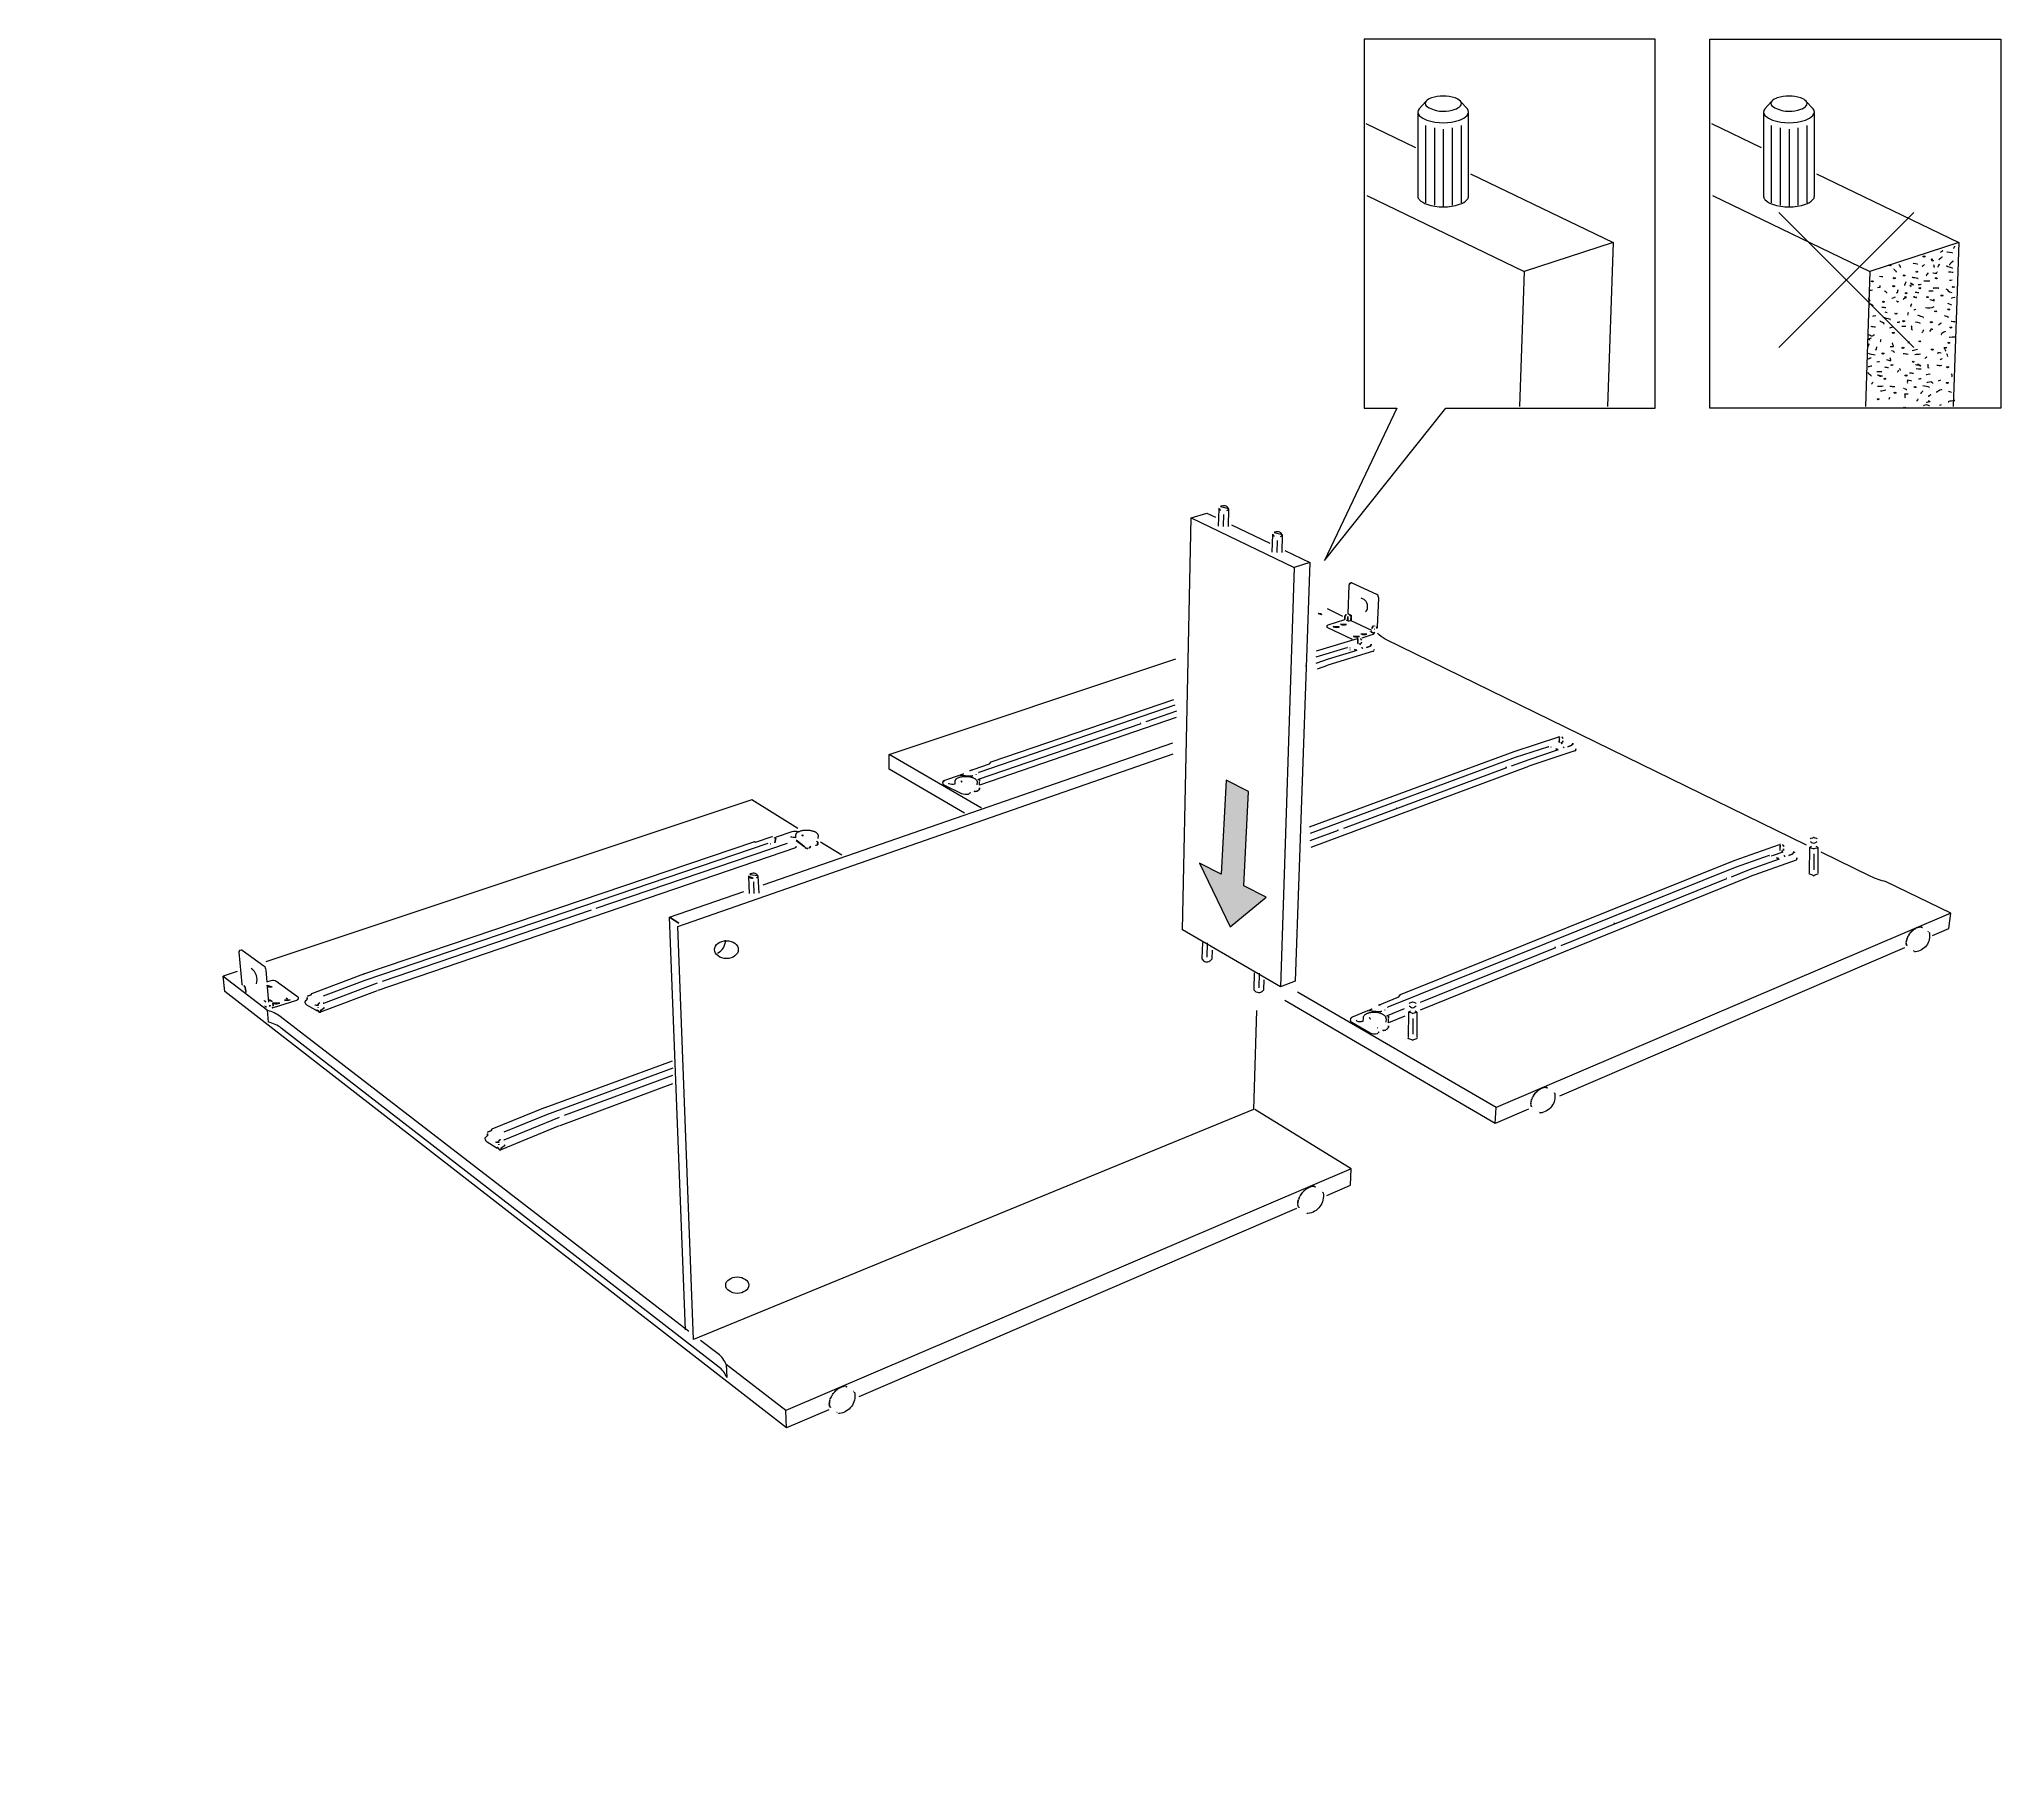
# Model space of a CAD drawing. Header units: metres. Extents: x -27.1 to 47.9, y -10.7 to 6.6.
# Drawn here: x 39.303 to 42.33, y 1.544 to 4.233 of the extents above; entities that cross this region are included whole.
import ezdxf

# ---------------------------------------------------------------- set-up
doc = ezdxf.new("R2010")
doc.units = ezdxf.units.M
doc.header["$MEASUREMENT"] = 0
doc.layers.add('PDF_Working_Num_Penna__2_Num_Penna__2_Num_Penna__2_Num_Penna__2_Num_Penna__2_Num_Penna__2', color=7, linetype='Continuous', lineweight=18, true_color=0xc6c8ca)
doc.layers.add('PDF_Working_Num_Penna__7_Num_Penna__7_Num_Penna__7_Num_Penna__7_Num_Penna__7_Num_Penna__7', color=7, linetype='Continuous', lineweight=18)
doc.styles.add('GENERATED_STYLE_1', font='Arial')

msp = doc.modelspace()

# ---------------------------------------------------------------- hatches: boundary and pattern name
at = {"layer": 'PDF_Working_Num_Penna__7_Num_Penna__7_Num_Penna__7_Num_Penna__7_Num_Penna__7_Num_Penna__7', "linetype": 'Continuous', "lineweight": 18}
msp.add_hatch(color=7, dxfattribs=at).paths.add_polyline_path([(41.1272, 2.9436), (41.0935, 2.9609), (41.141, 2.8625), (41.1963, 2.9082), (41.162, 2.9257), (41.1692, 3.0711), (41.1346, 3.0889)])

# ---------------------------------------------------------------- linework, layer by layer
at = {"layer": 'PDF_Working_Num_Penna__2_Num_Penna__2_Num_Penna__2_Num_Penna__2_Num_Penna__2_Num_Penna__2', "color": 9, "linetype": 'Continuous', "lineweight": 18, "true_color": 0xc6c8ca}
for centre, radius, start, end in [((42.1396, 3.8513), 0.00463, 340.8223, 12.381), ((42.2511, 3.8747), 0.014, 270.474, 286.9666), ((43.6526, 2.9468), 1.6667, 149.8494, 150.0364), ((42.2095, 3.7024), 0.0517, 98.8111, 107.8808), ((42.137, 3.7407), 0.0517, 278.8111, 287.8808)]:
    msp.add_arc(centre, radius, start, end, dxfattribs=at)
for points in [[(42.2588, 3.913), (42.2605, 3.913), (42.2561, 3.9096), (42.2574, 3.9096)], [(42.1696, 3.8729), (42.172, 3.8729), (42.1621, 3.8784), (42.1658, 3.8784)], [(42.2555, 3.879), (42.2577, 3.879), (42.2425, 3.8826), (42.2476, 3.8826)], [(42.1401, 3.8496), (42.142, 3.8496), (42.1427, 3.8497), (42.144, 3.8497)], [(42.2024, 3.863), (42.2049, 3.863), (42.1902, 3.8652), (42.1945, 3.8652)], [(42.1622, 3.8329), (42.1655, 3.8329), (42.166, 3.8348), (42.1676, 3.8348)], [(42.2258, 3.8435), (42.2281, 3.8435), (42.2169, 3.8436), (42.2192, 3.8436)], [(42.2544, 3.8219), (42.2561, 3.8219), (42.246, 3.8254), (42.2492, 3.8254)], [(42.1496, 3.793), (42.1535, 3.793), (42.1423, 3.7978), (42.1444, 3.7978)], [(42.128, 3.7682), (42.1299, 3.7682), (42.1242, 3.7701), (42.1252, 3.7701)], [(42.1252, 3.7701), (42.1268, 3.7701), (42.1284, 3.7715), (42.1307, 3.7715)], [(42.1595, 3.7581), (42.1617, 3.7581), (42.1627, 3.7585), (42.1646, 3.7585)], [(42.1646, 3.7585), (42.1663, 3.7585), (42.1614, 3.7641), (42.1636, 3.7641)], [(42.2444, 3.7819), (42.247, 3.7819), (42.2347, 3.7766), (42.239, 3.7766)], [(42.1234, 3.739), (42.1269, 3.739), (42.1277, 3.7409), (42.1301, 3.7409)], [(42.1389, 3.7197), (42.1414, 3.7197), (42.1437, 3.7195), (42.1468, 3.7195)], [(42.2076, 3.7234), (42.21, 3.7234), (42.1965, 3.7236), (42.1997, 3.7236)], [(42.2231, 3.7041), (42.2266, 3.7041), (42.2141, 3.7022), (42.2164, 3.7022)], [(42.2256, 3.7013), (42.2267, 3.7013), (42.2215, 3.7041), (42.2231, 3.7041)], [(42.187, 3.685), (42.1893, 3.685), (42.18, 3.6846), (42.1819, 3.6846)], [(42.1819, 3.6846), (42.1836, 3.6846), (42.1808, 3.679), (42.183, 3.679)], [(42.2213, 3.6729), (42.223, 3.6729), (42.2135, 3.6715), (42.2158, 3.6715)], [(42.2185, 3.6749), (42.2204, 3.6749), (42.2204, 3.6729), (42.2213, 3.6729)], [(42.2544, 3.6871), (42.256, 3.6871), (42.2476, 3.6892), (42.2505, 3.6892)]]:
    msp.add_open_spline(points, degree=3, dxfattribs=at)
at = {"layer": 'PDF_Working_Num_Penna__7_Num_Penna__7_Num_Penna__7_Num_Penna__7_Num_Penna__7_Num_Penna__7', "color": 7, "linetype": 'Continuous', "lineweight": 18, "flags": 128}
for points in [[(41.7967, 4.2326), (41.3477, 4.2326), (41.3477, 3.663), (41.3981, 3.663), (41.2867, 3.4281), (41.4737, 3.663), (41.7967, 3.663)], [(42.3303, 3.663), (41.8814, 3.663), (41.8814, 4.2326), (42.3303, 4.2326)], [(41.326, 3.3927), (41.3256, 3.3925), (41.3252, 3.3923), (41.3249, 3.3919), (41.3247, 3.3915), (41.3245, 3.3909), (41.3244, 3.3904)], [(41.3274, 3.3926), (41.327, 3.3927), (41.3267, 3.3928), (41.3263, 3.3928)], [(41.2826, 3.3448), (41.2819, 3.3451), (41.2811, 3.3454), (41.2802, 3.3456), (41.2793, 3.3457), (41.2784, 3.3458), (41.2774, 3.3459), (41.2765, 3.3459)], [(41.3181, 3.3416), (41.318, 3.3374), (41.3179, 3.3371), (41.3179, 3.3369)], [(41.3182, 3.3416), (41.3182, 3.3421), (41.3184, 3.3427), (41.3186, 3.3432), (41.3189, 3.3437), (41.3192, 3.3442), (41.3196, 3.3445), (41.32, 3.3448)], [(41.3209, 3.336), (41.3209, 3.3358), (41.3208, 3.3355)], [(41.322, 3.3358), (41.3217, 3.3356), (41.3216, 3.3355), (41.3215, 3.3352)], [(41.3227, 3.3414), (41.3226, 3.3365), (41.3225, 3.3361), (41.3224, 3.3357), (41.3223, 3.3352), (41.3221, 3.3348)], [(41.3244, 3.3346), (41.3241, 3.3345), (41.3238, 3.3345), (41.3234, 3.3345), (41.323, 3.3345), (41.3226, 3.3346), (41.3224, 3.3347)], [(41.3255, 3.3444), (41.3255, 3.343)], [(41.3255, 3.343), (41.3255, 3.3433), (41.3257, 3.3436), (41.3258, 3.3438), (41.326, 3.3439), (41.3263, 3.344), (41.3265, 3.3439)], [(41.3267, 3.3434), (41.3264, 3.343), (41.3261, 3.3427), (41.3258, 3.3425)], [(41.327, 3.3437), (41.3269, 3.3436)], [(41.327, 3.3437), (41.3272, 3.3435), (41.3275, 3.3433), (41.3277, 3.3429), (41.3278, 3.3426), (41.3279, 3.3422)], [(41.3279, 3.3418), (41.3277, 3.3364), (41.3277, 3.3361), (41.3275, 3.3358), (41.3274, 3.3356)], [(41.3386, 3.3075), (41.3383, 3.3075), (41.3379, 3.3075), (41.3376, 3.3074)], [(41.3382, 3.3067), (41.3377, 3.3007), (41.3377, 3.3005), (41.3377, 3.3003), (41.3379, 3.3001), (41.338, 3.2999), (41.3383, 3.2999)], [(41.3437, 3.305), (41.3437, 3.3054), (41.3436, 3.3059), (41.3433, 3.3062), (41.343, 3.3066), (41.3426, 3.3069), (41.3421, 3.307)], [(41.3434, 3.3018), (41.3432, 3.2997)], [(41.3577, 3.3189), (41.3575, 3.3188), (41.3573, 3.3187), (41.3573, 3.3184), (41.3574, 3.3183), (41.3576, 3.3181)], [(41.359, 3.3177), (41.3587, 3.3177), (41.3584, 3.3178)], [(41.3618, 3.316), (41.3588, 3.3173), (41.359, 3.3175), (41.3591, 3.3178), (41.3591, 3.318)], [(41.3615, 3.3257), (41.3611, 3.3256), (41.3608, 3.3253), (41.3603, 3.3249), (41.36, 3.3244), (41.3597, 3.3239), (41.3595, 3.3234), (41.3594, 3.3228)], [(41.3612, 3.3262), (41.3613, 3.3265), (41.3614, 3.3269), (41.3615, 3.3271), (41.3618, 3.3272), (41.362, 3.3272), (41.3623, 3.3271)], [(41.3619, 3.314), (41.3623, 3.3143), (41.3627, 3.3147), (41.363, 3.3151), (41.3633, 3.3156), (41.3635, 3.3161), (41.3636, 3.3167), (41.3637, 3.3172)], [(41.3629, 3.3269), (41.3631, 3.3267), (41.3634, 3.3263)], [(41.3638, 3.3269), (41.3637, 3.3267), (41.3636, 3.3264)], [(41.3639, 3.3217), (41.3639, 3.3218), (41.364, 3.322)], [(41.3664, 3.325), (41.3666, 3.3251), (41.3667, 3.3253)], [(41.3217, 3.2936), (41.322, 3.2936), (41.3222, 3.2936)], [(41.3254, 3.2932), (41.3259, 3.293)], [(41.3256, 3.29), (41.3258, 3.29), (41.3259, 3.2902)], [(41.3329, 3.2907), (41.3335, 3.2904), (41.3341, 3.2902), (41.3348, 3.2899), (41.3356, 3.2897), (41.3364, 3.2896)], [(41.3413, 3.2989), (41.3408, 3.2991), (41.3405, 3.2993)], [(41.3413, 3.2989), (41.3412, 3.2992), (41.3412, 3.2994), (41.3413, 3.2997), (41.3415, 3.2998)], [(41.3413, 3.2989), (41.3414, 3.2986), (41.3417, 3.2982), (41.342, 3.2979), (41.3423, 3.2977)], [(41.3455, 3.292), (41.3453, 3.2923), (41.3451, 3.2926), (41.3448, 3.2929), (41.3443, 3.2932), (41.3439, 3.2934)], [(41.3573, 3.2956), (41.3511, 3.2937)], [(41.3574, 3.2965), (41.3573, 3.2956)], [(41.3596, 3.2977), (41.3577, 3.2977), (41.3576, 3.2975), (41.3575, 3.2973), (41.3575, 3.2969)], [(41.3596, 3.2977), (41.3597, 3.2975)], [(41.362, 3.2877), (41.3623, 3.2879), (41.3626, 3.2881), (41.3629, 3.2884), (41.3631, 3.2888), (41.3633, 3.2892)], [(41.3634, 3.2898), (41.3634, 3.29), (41.3633, 3.2902), (41.3632, 3.2904), (41.3631, 3.2906)], [(41.2577, 3.2652), (41.2577, 3.265)], [(41.2579, 3.2648), (41.2583, 3.2646)], [(41.0023, 3.1775), (41.0024, 3.1772)], [(41.0026, 3.1769), (41.003, 3.1767)], [(41.6494, 3.1557), (41.649, 3.1557), (41.6487, 3.1557), (41.6484, 3.1556)], [(41.649, 3.1548), (41.6484, 3.1483), (41.6484, 3.148), (41.6485, 3.1477), (41.6486, 3.1475), (41.6488, 3.1474), (41.649, 3.1473)], [(41.6546, 3.1529), (41.6545, 3.1534), (41.6544, 3.1539), (41.6542, 3.1543), (41.6538, 3.1547), (41.6534, 3.155), (41.6529, 3.1552)], [(41.6543, 3.1494), (41.654, 3.1471)], [(41.6322, 3.1404), (41.6324, 3.1404), (41.6327, 3.1404)], [(41.636, 3.1399), (41.6364, 3.1397)], [(41.6435, 3.1372), (41.6441, 3.1369), (41.6448, 3.1366), (41.6455, 3.1364), (41.6463, 3.1361), (41.6471, 3.136)], [(41.6521, 3.1463), (41.6516, 3.1465), (41.6512, 3.1467)], [(41.6521, 3.1463), (41.652, 3.1465), (41.652, 3.1467), (41.652, 3.1469), (41.6521, 3.1471), (41.6522, 3.1472)], [(41.6521, 3.1463), (41.6522, 3.1459), (41.6525, 3.1454), (41.6528, 3.1452), (41.6531, 3.1449)], [(41.6564, 3.1386), (41.6562, 3.1389), (41.656, 3.1393), (41.6556, 3.1396), (41.6552, 3.1399), (41.6547, 3.1402)], [(41.6684, 3.1426), (41.6621, 3.1405)], [(41.6685, 3.1436), (41.6684, 3.1426)], [(41.6707, 3.1449), (41.6688, 3.1449), (41.6687, 3.1447), (41.6686, 3.1445), (41.6686, 3.1441)], [(41.6707, 3.1449), (41.6709, 3.1447)], [(41.6731, 3.1339), (41.6735, 3.1341), (41.6738, 3.1344), (41.6741, 3.1347), (41.6743, 3.1351), (41.6745, 3.1356)], [(41.6746, 3.1362), (41.6746, 3.1365), (41.6745, 3.1367), (41.6744, 3.1369), (41.6743, 3.1371)], [(40.6999, 3.0882), (40.6993, 3.0879), (40.6986, 3.0877), (40.6982, 3.0873), (40.6978, 3.087), (40.6975, 3.0866), (40.6972, 3.0862)], [(40.7268, 3.0977), (40.7259, 3.0972), (40.725, 3.0968), (40.7242, 3.0965)], [(40.7268, 3.0977), (40.7272, 3.0978), (40.7276, 3.0979), (40.728, 3.098), (40.7283, 3.0982), (40.7287, 3.0984), (40.729, 3.0985), (40.7295, 3.0988)], [(40.7416, 3.1041), (40.7408, 3.1039), (40.74, 3.1036), (40.7392, 3.1033)], [(40.7488, 3.0977), (40.7488, 3.0974), (40.7487, 3.0971)], [(40.7519, 3.0896), (40.752, 3.0899), (40.7522, 3.0901), (40.7524, 3.0902)], [(40.753, 3.1008), (40.7527, 3.1007)], [(40.7539, 3.0896), (40.7539, 3.089), (40.754, 3.0884), (40.754, 3.0878), (40.754, 3.0871)], [(41.1272, 2.9436), (41.0935, 2.9609), (41.141, 2.8625), (41.1963, 2.9082), (41.162, 2.9257), (41.1692, 3.0711), (41.1346, 3.0889)], [(41.567, 3.1093), (41.567, 3.109)], [(41.5671, 3.1088), (41.5676, 3.1085)], [(40.7258, 3.0877), (40.7258, 3.0873), (40.726, 3.087), (40.7263, 3.0866), (40.7267, 3.0862), (40.7272, 3.0859)], [(40.7395, 3.0692), (40.7392, 3.0689), (40.7389, 3.0686), (40.7386, 3.0682)], [(40.7395, 3.0692), (40.7396, 3.0694), (40.7398, 3.0695), (40.74, 3.0696)], [(40.7466, 3.0712), (40.7458, 3.0716), (40.746, 3.0716)], [(40.7458, 3.0716), (40.7464, 3.0714)], [(40.7501, 3.0718), (40.7483, 3.0712), (40.7479, 3.0711), (40.7474, 3.071), (40.747, 3.0711)], [(40.7538, 3.0751), (40.7535, 3.0746), (40.7532, 3.0741), (40.7528, 3.0736), (40.7523, 3.0731), (40.7518, 3.0727), (40.7512, 3.0724), (40.7506, 3.072)], [(40.7538, 3.0751), (40.7539, 3.0755), (40.7539, 3.0758), (40.7539, 3.0762), (40.754, 3.0765), (40.754, 3.0769)], [(41.397, 3.0462), (41.3971, 3.0459)], [(41.3972, 3.0456), (41.3977, 3.0454)], [(40.4374, 2.9997), (40.4375, 2.9995), (40.4377, 2.9994)], [(40.4376, 2.9997), (40.4397, 3.0005)], [(40.4399, 2.9996), (40.4382, 2.9921)], [(40.4397, 3.0005), (40.4399, 3.0005)], [(40.4819, 3.0024), (40.4813, 3.0027), (40.4809, 3.0031), (40.4805, 3.0035), (40.4803, 3.0038), (40.4801, 3.0042)], [(41.307, 3.0128), (41.3071, 3.0125)], [(41.3072, 3.0122), (41.3077, 3.0119)], [(40.4076, 2.9935), (40.4073, 2.9936), (40.4069, 2.9936)], [(40.408, 2.9927), (40.4079, 2.9934)], [(40.4317, 2.9905), (40.4322, 2.9903)], [(40.4707, 2.9961), (40.4703, 2.996)], [(40.4704, 2.9849), (40.4706, 2.985), (40.4707, 2.9852), (40.4709, 2.9855), (40.4709, 2.9859), (40.471, 2.9863)], [(40.4835, 2.9865), (40.4728, 2.9951), (40.4723, 2.9954), (40.4718, 2.9957), (40.4713, 2.9959)], [(40.4846, 2.9857), (40.4842, 2.9859), (40.4839, 2.9862)], [(40.4842, 2.9848), (40.4845, 2.9846), (40.4847, 2.9845), (40.485, 2.9844), (40.4853, 2.9843), (40.4855, 2.9842), (40.4858, 2.9841), (40.4862, 2.9838), (40.4865, 2.9836), (40.487, 2.9834)], [(40.4874, 2.9834), (40.4879, 2.9834), (40.4884, 2.9834), (40.4889, 2.9835), (40.4894, 2.9836)], [(40.4913, 2.9843), (40.4917, 2.9845), (40.4922, 2.9847), (40.4927, 2.985), (40.493, 2.9854), (40.4934, 2.9858), (40.4939, 2.9865)], [(40.501, 2.9883), (40.5008, 2.9884)], [(40.5027, 2.9883), (40.5026, 2.9882), (40.5022, 2.9881), (40.5019, 2.9881), (40.5017, 2.9881), (40.5013, 2.9881), (40.501, 2.9883)], [(40.5022, 2.9948), (40.5027, 2.9945), (40.5033, 2.9941), (40.5038, 2.9938), (40.5042, 2.9934), (40.5045, 2.9929), (40.5047, 2.9925)], [(40.5047, 2.9921), (40.5047, 2.9905), (40.5046, 2.9901), (40.5044, 2.9897), (40.5041, 2.9893), (40.5038, 2.9889), (40.5033, 2.9886)], [(41.9727, 2.9726), (41.973, 2.9726), (41.9732, 2.9726)], [(41.9766, 2.9721), (41.977, 2.9718)], [(41.9843, 2.9691), (41.9849, 2.9687), (41.9855, 2.9684), (41.9863, 2.9681), (41.9871, 2.9679), (41.9879, 2.9677)], [(41.9902, 2.9895), (41.9899, 2.9895), (41.9895, 2.9895), (41.9892, 2.9895)], [(41.9898, 2.9885), (41.9892, 2.9813), (41.9892, 2.981), (41.9893, 2.9807), (41.9894, 2.9805), (41.9896, 2.9803), (41.9899, 2.9802)], [(41.993, 2.9791), (41.9925, 2.9794), (41.9921, 2.9796)], [(41.993, 2.9791), (41.9929, 2.9794), (41.9929, 2.9796), (41.9929, 2.9798), (41.993, 2.98), (41.9931, 2.9801)], [(41.9955, 2.9865), (41.9955, 2.987), (41.9953, 2.9875), (41.9951, 2.988), (41.9947, 2.9884), (41.9943, 2.9887), (41.9938, 2.989), (41.9933, 2.9891)], [(41.9952, 2.9826), (41.9949, 2.9801)], [(41.9973, 2.9706), (41.9972, 2.971), (41.9969, 2.9714), (41.9966, 2.9718), (41.9961, 2.9721), (41.9956, 2.9724)], [(42.0095, 2.975), (42.0032, 2.9727)], [(42.0097, 2.9762), (42.0095, 2.975)], [(42.0119, 2.9776), (42.01, 2.9776), (42.0098, 2.9774), (42.0098, 2.9771), (42.0097, 2.9767)], [(42.0119, 2.9776), (42.012, 2.9773)], [(42.0144, 2.9655), (42.0148, 2.9657), (42.0151, 2.9659), (42.0154, 2.9663), (42.0156, 2.9668), (42.0157, 2.9673)], [(42.0158, 2.968), (42.0158, 2.9683), (42.0158, 2.9685), (42.0157, 2.9688), (42.0155, 2.969)], [(41.9065, 2.9382), (41.9065, 2.9379)], [(41.9066, 2.9376), (41.9071, 2.9373)], [(40.2757, 2.8772), (40.2898, 2.8679)], [(41.7337, 2.8684), (41.7338, 2.8681)], [(41.7339, 2.8678), (41.7344, 2.8675)], [(42.1865, 2.8459), (42.1868, 2.8465)], [(42.1871, 2.8471), (42.187, 2.8473), (42.1871, 2.8475), (42.1873, 2.8478)], [(42.1888, 2.85), (42.1885, 2.8499), (42.1883, 2.8496), (42.1882, 2.8494), (42.1882, 2.8491), (42.1878, 2.8486)], [(42.1901, 2.852), (42.1899, 2.8519), (42.1897, 2.8517), (42.1895, 2.8514), (42.1895, 2.8512), (42.1891, 2.8506)], [(42.1917, 2.8539), (42.1915, 2.8538), (42.1912, 2.8536), (42.191, 2.8533), (42.191, 2.8531), (42.1905, 2.8526)], [(42.1933, 2.8556), (42.1931, 2.8556), (42.1929, 2.8555), (42.1927, 2.8552), (42.1926, 2.8549), (42.1921, 2.8544)], [(42.195, 2.8573), (42.1948, 2.8572), (42.1946, 2.8571), (42.1944, 2.8568), (42.1943, 2.8566), (42.1938, 2.8561)], [(42.1956, 2.8577), (42.1953, 2.8575)], [(42.1968, 2.8587), (42.1966, 2.8587), (42.1964, 2.8586), (42.1962, 2.8583), (42.1961, 2.8581), (42.1958, 2.8579)], [(42.1987, 2.8599), (42.1985, 2.8599), (42.1983, 2.8598), (42.198, 2.8597), (42.1979, 2.8594), (42.1973, 2.859)], [(42.2005, 2.8609), (42.2003, 2.8609), (42.2001, 2.8608), (42.1998, 2.8607), (42.1997, 2.8605), (42.1992, 2.8602)], [(42.2021, 2.8616), (42.2018, 2.8616), (42.2017, 2.8615), (42.2015, 2.8613), (42.201, 2.8611)], [(42.2038, 2.8621), (42.2037, 2.8622), (42.2035, 2.8621), (42.2032, 2.8619), (42.2028, 2.8618)], [(42.2055, 2.8624), (42.2051, 2.8624), (42.2049, 2.8622), (42.2044, 2.8621)], [(42.2069, 2.8624), (42.2066, 2.8623), (42.2065, 2.8622), (42.2061, 2.8623)], [(42.2083, 2.8621), (42.208, 2.8621), (42.2076, 2.862)], [(42.2083, 2.8621), (42.2091, 2.8615), (42.2093, 2.8616)], [(42.2184, 2.8549), (42.2183, 2.855)], [(39.6124, 2.8262), (39.6122, 2.826), (39.6119, 2.8257), (39.6117, 2.8253), (39.6116, 2.8249), (39.6115, 2.8243), (39.6115, 2.8237)], [(41.6423, 2.8315), (41.6424, 2.8311)], [(41.6425, 2.8308), (41.6429, 2.8305)], [(42.1844, 2.8374), (42.1843, 2.8378)], [(42.1845, 2.8391), (42.1844, 2.8393), (42.1844, 2.8394), (42.1845, 2.8397)], [(42.1844, 2.8374), (42.1845, 2.8368)], [(42.1845, 2.8357), (42.1844, 2.8359), (42.1844, 2.8361)], [(42.1845, 2.8391), (42.1845, 2.8386)], [(42.1845, 2.8357), (42.1847, 2.8356), (42.1848, 2.8352)], [(42.1851, 2.8418), (42.1848, 2.8416), (42.1848, 2.8414), (42.1847, 2.8411), (42.1848, 2.841), (42.1847, 2.8404)], [(42.1849, 2.8343), (42.1848, 2.8345), (42.1848, 2.8346)], [(42.1849, 2.8343), (42.1852, 2.8341), (42.1853, 2.8338)], [(42.1856, 2.8439), (42.1855, 2.8436), (42.1853, 2.8433), (42.1853, 2.8432), (42.1853, 2.843), (42.1852, 2.8424)], [(42.1854, 2.8331), (42.1853, 2.8333)], [(42.1864, 2.8458), (42.1862, 2.8456), (42.1861, 2.8454), (42.1861, 2.8452), (42.1861, 2.845), (42.1858, 2.8444)], [(42.1863, 2.832), (42.1862, 2.8322)], [(42.1954, 2.8255), (42.1952, 2.8254)], [(42.1976, 2.8241), (42.1972, 2.8242)], [(42.1986, 2.8238), (42.1988, 2.8238)], [(39.8045, 2.7893), (39.8041, 2.7894), (39.8038, 2.7894)], [(39.6193, 2.7713), (39.6191, 2.7714), (39.6189, 2.7714), (39.6188, 2.7711), (39.6189, 2.7708), (39.6191, 2.7707), (39.6192, 2.7706)], [(39.6207, 2.7688), (39.6207, 2.7691), (39.6206, 2.7695), (39.6205, 2.7699), (39.6203, 2.7702), (39.6199, 2.7702), (39.6196, 2.7704)], [(39.6203, 2.7702), (39.6201, 2.7705), (39.6199, 2.7708), (39.6198, 2.771)], [(39.6207, 2.7688), (39.6214, 2.7619), (39.6217, 2.7614), (39.622, 2.7611)], [(39.662, 2.7698), (39.6611, 2.7695), (39.6601, 2.7693), (39.659, 2.7691), (39.658, 2.769), (39.6569, 2.769), (39.6559, 2.769), (39.6549, 2.7691), (39.6546, 2.7721)], [(39.662, 2.7698), (39.6625, 2.7699)], [(39.7167, 2.7554), (39.7224, 2.7575)], [(39.7231, 2.7592), (39.7228, 2.7591), (39.7227, 2.7589), (39.7225, 2.7586), (39.7224, 2.7583), (39.7224, 2.7579)], [(39.6507, 2.7483), (39.6505, 2.7484), (39.6503, 2.7484), (39.6501, 2.7483), (39.65, 2.7481), (39.6499, 2.7478)], [(39.6506, 2.7405), (39.6509, 2.7401), (39.6511, 2.7397)], [(39.6507, 2.7483), (39.6511, 2.748), (39.6514, 2.7477), (39.6515, 2.7476), (39.6516, 2.7474), (39.6518, 2.747), (39.6521, 2.7466), (39.6522, 2.7465), (39.6524, 2.7463), (39.6525, 2.7461)], [(39.6514, 2.7395), (39.6518, 2.7392), (39.6523, 2.739), (39.6528, 2.739), (39.6533, 2.739)], [(39.6576, 2.7404), (39.6581, 2.7405), (39.6586, 2.7405), (39.6591, 2.7405), (39.6593, 2.7401)], [(39.6623, 2.7469), (39.6597, 2.7488), (39.6593, 2.749), (39.6589, 2.7491), (39.6583, 2.7492), (39.6578, 2.7492)], [(39.6591, 2.7405), (39.6589, 2.741), (39.6588, 2.7415)], [(39.6623, 2.7378), (39.6628, 2.7375), (39.6633, 2.7374)], [(39.6633, 2.7451), (39.6637, 2.7403), (39.6637, 2.7401), (39.6639, 2.7399)], [(39.6839, 2.7525), (39.6859, 2.7513)], [(39.7024, 2.7512), (39.7024, 2.7508), (39.7022, 2.7505), (39.702, 2.7501), (39.7016, 2.7498), (39.701, 2.7494), (39.7005, 2.7491)], [(39.716, 2.7499), (39.7132, 2.7476), (39.7131, 2.7473)], [(39.7163, 2.7502), (39.7163, 2.7506), (39.7163, 2.7511), (39.7163, 2.7516), (39.7163, 2.7521), (39.7163, 2.7526), (39.7163, 2.753), (39.7163, 2.7532)], [(39.7289, 2.7415), (39.7283, 2.7418)], [(39.7296, 2.7337), (39.73, 2.7335), (39.7304, 2.7334), (39.7307, 2.7334)], [(39.7332, 2.7421), (39.7332, 2.7407), (39.7323, 2.7407), (39.7314, 2.7409), (39.7305, 2.741), (39.7297, 2.7412)], [(39.7311, 2.7335), (39.7318, 2.7338), (39.7316, 2.7338)], [(39.7311, 2.7335), (39.7312, 2.7335)], [(39.7347, 2.7308), (39.7342, 2.7311), (39.7338, 2.7314), (39.7334, 2.7319), (39.7331, 2.7323), (39.7328, 2.7329), (39.7326, 2.7332), (39.7323, 2.7334), (39.7321, 2.7336)], [(39.7332, 2.7421), (39.7332, 2.7425)], [(39.7332, 2.7377), (39.7333, 2.738), (39.7333, 2.7383), (39.7333, 2.7385)], [(39.7334, 2.7429), (39.7339, 2.7439), (39.7341, 2.7442), (39.7344, 2.7445), (39.7348, 2.7447), (39.7353, 2.7449), (39.7358, 2.7449)], [(39.7347, 2.7308), (39.7351, 2.7306), (39.7355, 2.7305), (39.7359, 2.7305)], [(39.7363, 2.7305), (39.7366, 2.7307), (39.7368, 2.7309), (39.737, 2.7313), (39.7371, 2.7316), (39.7372, 2.7321)], [(39.7416, 2.7364), (39.7372, 2.7327), (39.7372, 2.733), (39.7371, 2.7332), (39.737, 2.7335)], [(39.7418, 2.7446), (39.7415, 2.7446), (39.7413, 2.7446), (39.741, 2.7446)], [(39.7416, 2.7364), (39.7419, 2.7366), (39.7422, 2.737), (39.7423, 2.7373), (39.7425, 2.7376)], [(41.3571, 2.7345), (41.3562, 2.7339), (41.3553, 2.7334), (41.3544, 2.733)], [(41.3571, 2.7345), (41.3575, 2.7346), (41.358, 2.7348), (41.3583, 2.7349), (41.3587, 2.7351), (41.3591, 2.7353)], [(41.3594, 2.7355), (41.3599, 2.7358)], [(41.3724, 2.7422), (41.3716, 2.742), (41.3708, 2.7417), (41.37, 2.7413)], [(41.3799, 2.7345), (41.3799, 2.7341), (41.3798, 2.7338)], [(41.3831, 2.7247), (41.3832, 2.7249), (41.3832, 2.725), (41.3834, 2.7253), (41.3836, 2.7254)], [(41.3842, 2.7383), (41.384, 2.7381)], [(41.3293, 2.723), (41.3286, 2.7226), (41.328, 2.7223), (41.3275, 2.7219), (41.3271, 2.7215), (41.3268, 2.721), (41.3266, 2.7206)], [(41.3561, 2.7224), (41.3561, 2.7219), (41.3563, 2.7214), (41.3566, 2.721), (41.357, 2.7205), (41.3575, 2.7201)], [(41.3685, 2.7064), (41.3687, 2.7064)], [(41.3702, 2.6999), (41.37, 2.6995), (41.3697, 2.6991), (41.3693, 2.6987)], [(41.3702, 2.6999), (41.3704, 2.7001), (41.3706, 2.7003), (41.3708, 2.7004)], [(41.3776, 2.7023), (41.3768, 2.7028), (41.377, 2.7028)], [(41.3768, 2.7028), (41.3774, 2.7025)], [(41.3812, 2.703), (41.3793, 2.7023), (41.3789, 2.7022), (41.3784, 2.7021), (41.378, 2.7022)], [(41.3851, 2.707), (41.3848, 2.7064), (41.3844, 2.7058), (41.384, 2.7052), (41.3835, 2.7046), (41.383, 2.7042), (41.3824, 2.7037), (41.3818, 2.7033)], [(41.3851, 2.707), (41.3852, 2.7075), (41.3852, 2.7079), (41.3852, 2.7083), (41.3853, 2.7087), (41.3853, 2.7092), (41.3853, 2.7097)], [(41.3852, 2.7246), (41.3852, 2.724), (41.3853, 2.7232), (41.3853, 2.7224), (41.3853, 2.7216)], [(41.6108, 2.6041), (41.6106, 2.6039), (41.6104, 2.6037), (41.6102, 2.6034), (41.6102, 2.6032), (41.6098, 2.6026)], [(41.6124, 2.606), (41.6122, 2.6059), (41.612, 2.6057), (41.6118, 2.6054), (41.6117, 2.6052), (41.6112, 2.6046)], [(41.6141, 2.6078), (41.6139, 2.6078), (41.6137, 2.6076), (41.6135, 2.6073), (41.6134, 2.6071), (41.6129, 2.6066)], [(41.6159, 2.6095), (41.6157, 2.6094), (41.6154, 2.6093), (41.6153, 2.609), (41.6152, 2.6088), (41.6146, 2.6083)], [(41.6165, 2.61), (41.6162, 2.6097)], [(41.6178, 2.6109), (41.6176, 2.6109), (41.6173, 2.6108), (41.6171, 2.6106), (41.617, 2.6103), (41.6168, 2.6102)], [(41.6197, 2.6122), (41.6195, 2.6122), (41.6192, 2.6121), (41.619, 2.6119), (41.6188, 2.6117), (41.6183, 2.6113)], [(41.6215, 2.6132), (41.6213, 2.6132), (41.6211, 2.6132), (41.6209, 2.613), (41.6207, 2.6128), (41.6202, 2.6125)], [(41.6233, 2.614), (41.6229, 2.614), (41.6228, 2.6139), (41.6226, 2.6136), (41.622, 2.6134)], [(41.625, 2.6145), (41.6248, 2.6145), (41.6246, 2.6144), (41.6244, 2.6142), (41.6239, 2.6141)], [(41.6267, 2.6148), (41.6263, 2.6147), (41.6261, 2.6146), (41.6256, 2.6145)], [(41.6282, 2.6148), (41.6279, 2.6147), (41.6277, 2.6146), (41.6273, 2.6146)], [(41.6296, 2.6144), (41.6293, 2.6144), (41.6291, 2.6143), (41.6289, 2.6144)], [(41.6296, 2.6144), (41.6304, 2.6138), (41.6306, 2.6139)], [(41.64, 2.607), (41.6399, 2.6072)], [(41.6049, 2.5889), (41.6048, 2.5894)], [(41.605, 2.5907), (41.6049, 2.5909), (41.605, 2.5911), (41.605, 2.5913)], [(41.6049, 2.5889), (41.6051, 2.5884)], [(41.6051, 2.5872), (41.6049, 2.5874), (41.605, 2.5877)], [(41.605, 2.5907), (41.6051, 2.5902)], [(41.6051, 2.5872), (41.6052, 2.5871), (41.6053, 2.5867)], [(41.6056, 2.5935), (41.6054, 2.5933), (41.6053, 2.5931), (41.6053, 2.5928), (41.6054, 2.5927), (41.6053, 2.5921)], [(41.6055, 2.5858), (41.6053, 2.5859), (41.6054, 2.5861)], [(41.6054, 2.5858), (41.6057, 2.5855), (41.6059, 2.5852)], [(41.6062, 2.5957), (41.606, 2.5954), (41.6059, 2.5951), (41.6059, 2.5949), (41.6059, 2.5947), (41.6057, 2.5941)], [(41.606, 2.5845), (41.6059, 2.5848)], [(41.607, 2.5976), (41.6068, 2.5975), (41.6067, 2.5972), (41.6066, 2.597), (41.6067, 2.5968), (41.6064, 2.5962)], [(41.6069, 2.5834), (41.6068, 2.5836)], [(41.6071, 2.5978), (41.6074, 2.5984)], [(41.6077, 2.599), (41.6076, 2.5992), (41.6078, 2.5994), (41.6079, 2.5997)], [(41.6094, 2.602), (41.6092, 2.6018), (41.609, 2.6016), (41.6089, 2.6013), (41.6089, 2.6011), (41.6085, 2.6005)], [(41.6163, 2.5767), (41.6161, 2.5766)], [(41.6186, 2.5752), (41.6182, 2.5754)], [(41.6196, 2.575), (41.6198, 2.5749)], [(39.9945, 2.5398), (39.9945, 2.5403), (39.9945, 2.5408), (39.9945, 2.5414), (39.9945, 2.542), (39.9945, 2.5424), (39.9945, 2.5429), (39.9945, 2.5432)], [(39.9946, 2.5452), (39.9948, 2.5455)], [(39.9949, 2.5456), (40.0007, 2.5479)], [(40.0015, 2.5498), (40.0012, 2.5497), (40.001, 2.5495), (40.0009, 2.5492), (40.0008, 2.5488), (40.0007, 2.5484)], [(39.9942, 2.5395), (39.9914, 2.537), (39.9912, 2.5366)], [(39.9945, 2.5398), (39.9943, 2.5396)], [(40.0074, 2.5302), (40.0068, 2.5305)], [(40.0081, 2.5214), (40.0085, 2.5212), (40.0089, 2.5211), (40.0093, 2.5211)], [(40.0118, 2.5308), (40.0119, 2.5292), (40.0109, 2.5293), (40.01, 2.5294), (40.009, 2.5296), (40.0082, 2.5298)], [(40.0096, 2.5212), (40.0104, 2.5215), (40.0102, 2.5215)], [(40.0096, 2.5212), (40.0098, 2.5213)], [(40.0133, 2.5182), (40.0129, 2.5185), (40.0125, 2.5189), (40.0121, 2.5194), (40.0117, 2.5199), (40.0114, 2.5205), (40.0112, 2.5209), (40.0109, 2.5211), (40.0107, 2.5214)], [(40.0118, 2.5308), (40.0118, 2.5312)], [(40.0119, 2.5259), (40.0119, 2.5262), (40.0119, 2.5265), (40.0119, 2.5268)], [(40.012, 2.5317), (40.0125, 2.5328), (40.0128, 2.5331), (40.0131, 2.5335), (40.0135, 2.5337), (40.014, 2.5339), (40.0145, 2.534)], [(40.0133, 2.5182), (40.0138, 2.5179), (40.0142, 2.5178), (40.0146, 2.5178)], [(40.015, 2.5179), (40.0152, 2.5181), (40.0155, 2.5184), (40.0157, 2.5187), (40.0159, 2.5191), (40.0159, 2.5197)], [(40.0204, 2.5244), (40.0159, 2.5204), (40.0159, 2.5207), (40.0158, 2.5209), (40.0157, 2.5212)], [(40.0206, 2.5336), (40.0204, 2.5335), (40.0201, 2.5335), (40.0198, 2.5335)], [(40.0204, 2.5244), (40.0207, 2.5247), (40.021, 2.5251), (40.0212, 2.5254), (40.0213, 2.5258)], [(41.2532, 2.4527), (41.253, 2.4526), (41.2527, 2.4524), (41.2525, 2.4521), (41.2525, 2.4518), (41.2519, 2.4513)], [(41.255, 2.4546), (41.2548, 2.4546), (41.2545, 2.4544), (41.2543, 2.4541), (41.2542, 2.4538), (41.2537, 2.4533)], [(41.2569, 2.4564), (41.2567, 2.4564), (41.2564, 2.4562), (41.2562, 2.4559), (41.2561, 2.4557), (41.2555, 2.4552)], [(41.2575, 2.4569), (41.2572, 2.4567)], [(41.2589, 2.4579), (41.2586, 2.458), (41.2584, 2.4578), (41.2582, 2.4576), (41.258, 2.4573), (41.2578, 2.4571)], [(41.2609, 2.4593), (41.2607, 2.4593), (41.2604, 2.4592), (41.2602, 2.459), (41.26, 2.4587), (41.2594, 2.4583)], [(41.2629, 2.4604), (41.2626, 2.4604), (41.2624, 2.4603), (41.2622, 2.4602), (41.262, 2.4599), (41.2614, 2.4596)], [(41.2647, 2.4612), (41.2644, 2.4612), (41.2642, 2.4611), (41.264, 2.4608), (41.2634, 2.4606)], [(41.2666, 2.4618), (41.2664, 2.4618), (41.2661, 2.4617), (41.2659, 2.4615), (41.2654, 2.4613)], [(41.2683, 2.4621), (41.268, 2.462), (41.2677, 2.4618), (41.2672, 2.4617)], [(41.27, 2.4621), (41.2696, 2.462), (41.2694, 2.4619), (41.269, 2.4619)], [(41.2715, 2.4617), (41.2711, 2.4617), (41.2709, 2.4616), (41.2707, 2.4616)], [(41.2715, 2.4617), (41.2723, 2.4611), (41.2726, 2.4612)], [(41.2825, 2.4538), (41.2824, 2.454)], [(41.2452, 2.4346), (41.2451, 2.435)], [(41.2453, 2.4365), (41.2452, 2.4366), (41.2453, 2.4368), (41.2453, 2.4371)], [(41.2452, 2.4346), (41.2454, 2.434)], [(41.2453, 2.4328), (41.2452, 2.4329), (41.2453, 2.4332)], [(41.2453, 2.4365), (41.2454, 2.4359)], [(41.2454, 2.4328), (41.2455, 2.4326), (41.2457, 2.4322)], [(41.2459, 2.4395), (41.2457, 2.4392), (41.2457, 2.439), (41.2456, 2.4387), (41.2457, 2.4385), (41.2456, 2.4379)], [(41.2458, 2.4312), (41.2457, 2.4314), (41.2457, 2.4316)], [(41.2458, 2.4312), (41.2461, 2.4309), (41.2462, 2.4306)], [(41.2466, 2.4417), (41.2464, 2.4414), (41.2462, 2.4411), (41.2462, 2.4409), (41.2462, 2.4407), (41.2461, 2.4401)], [(41.2464, 2.4298), (41.2463, 2.4301)], [(41.2474, 2.4438), (41.2472, 2.4436), (41.2471, 2.4434), (41.247, 2.4432), (41.2471, 2.4429), (41.2468, 2.4423)], [(41.2473, 2.4287), (41.2472, 2.4289)], [(41.2475, 2.444), (41.2478, 2.4446)], [(41.2481, 2.4452), (41.2481, 2.4455), (41.2482, 2.4457), (41.2484, 2.446)], [(41.25, 2.4484), (41.2498, 2.4483), (41.2495, 2.448), (41.2494, 2.4478), (41.2494, 2.4475), (41.249, 2.4469)], [(41.2515, 2.4506), (41.2512, 2.4505), (41.251, 2.4502), (41.2509, 2.45), (41.2508, 2.4497), (41.2504, 2.4491)], [(41.2573, 2.4215), (41.2571, 2.4214)], [(41.2597, 2.42), (41.2593, 2.4201)], [(41.2608, 2.4197), (41.261, 2.4197)], [(40.5378, 2.1505), (40.5376, 2.1505), (40.5374, 2.1504), (40.5372, 2.1503), (40.5369, 2.15), (40.5364, 2.1496)], [(40.5398, 2.1516), (40.5396, 2.1517), (40.5394, 2.1516), (40.5391, 2.1514), (40.5389, 2.1512), (40.5384, 2.1508)], [(40.5417, 2.1524), (40.5413, 2.1524), (40.5411, 2.1523), (40.541, 2.1521), (40.5403, 2.1518)], [(40.5435, 2.153), (40.5433, 2.153), (40.5431, 2.153), (40.5429, 2.1527), (40.5423, 2.1526)], [(40.5453, 2.1533), (40.5449, 2.1533), (40.5447, 2.1531), (40.5442, 2.153)], [(40.5469, 2.1533), (40.5466, 2.1532), (40.5464, 2.1531), (40.546, 2.1531)], [(40.5484, 2.153), (40.5481, 2.1529), (40.5479, 2.1528), (40.5476, 2.1529)], [(40.5484, 2.1529), (40.5493, 2.1523), (40.5495, 2.1524)], [(40.5221, 2.1258), (40.5221, 2.1263)], [(40.5221, 2.1258), (40.5223, 2.1252)], [(40.5223, 2.1277), (40.5222, 2.1279), (40.5222, 2.1281), (40.5223, 2.1284)], [(40.5223, 2.124), (40.5222, 2.1242), (40.5222, 2.1245)], [(40.5223, 2.1277), (40.5223, 2.1272)], [(40.5223, 2.124), (40.5225, 2.1239), (40.5226, 2.1235)], [(40.5229, 2.1307), (40.5226, 2.1305), (40.5226, 2.1302), (40.5225, 2.1299), (40.5227, 2.1298), (40.5225, 2.1292)], [(40.5227, 2.1225), (40.5226, 2.1226), (40.5226, 2.1228)], [(40.5227, 2.1225), (40.523, 2.1222), (40.5232, 2.1219)], [(40.5235, 2.1329), (40.5233, 2.1327), (40.5232, 2.1324), (40.5232, 2.1322), (40.5232, 2.1319), (40.523, 2.1313)], [(40.5233, 2.1211), (40.5232, 2.1214)], [(40.5243, 2.1351), (40.5242, 2.1349), (40.524, 2.1346), (40.524, 2.1344), (40.524, 2.1342), (40.5238, 2.1335)], [(40.5242, 2.12), (40.5241, 2.1201)], [(40.5244, 2.1352), (40.5248, 2.1358)], [(40.5251, 2.1365), (40.5251, 2.1367), (40.5252, 2.137), (40.5254, 2.1373), (40.5256, 2.1375), (40.526, 2.1381), (40.5264, 2.1387), (40.5263, 2.139), (40.5265, 2.1393), (40.5267, 2.1395)], [(40.5284, 2.1419), (40.5282, 2.1417), (40.528, 2.1415), (40.5278, 2.1412), (40.5278, 2.141), (40.5274, 2.1403)], [(40.5302, 2.144), (40.5299, 2.1438), (40.5297, 2.1437), (40.5295, 2.1433), (40.5294, 2.1431), (40.5289, 2.1425)], [(40.5319, 2.1459), (40.5317, 2.1458), (40.5315, 2.1457), (40.5313, 2.1453), (40.5312, 2.1451), (40.5306, 2.1445)], [(40.5338, 2.1476), (40.5336, 2.1476), (40.5333, 2.1474), (40.5332, 2.1472), (40.5331, 2.1469), (40.5325, 2.1464)], [(40.5345, 2.1482), (40.5342, 2.1479)], [(40.5358, 2.1492), (40.5356, 2.1492), (40.5354, 2.1491), (40.5351, 2.1488), (40.535, 2.1486), (40.5347, 2.1484)], [(40.5594, 2.145), (40.5593, 2.1452)], [(40.5342, 2.1127), (40.534, 2.1126)], [(40.5367, 2.1112), (40.5363, 2.1114)], [(40.5378, 2.111), (40.538, 2.1109)]]:
    msp.add_lwpolyline(points, close=True, dxfattribs=at)
for points in [[(41.4431, 4.1367), (41.4325, 4.125, 0.399101), (41.4328, 4.1151, 0.115709), (41.4444, 4.1079, 0.162269), (41.4951, 4.1079, 0.116203), (41.5068, 4.1151, 0.398417), (41.5071, 4.125), (41.4966, 4.1367)], [(41.4307, 4.1202), (41.4307, 3.9902, 0.198986), (41.4328, 3.9851, 0.115988), (41.4444, 3.9779, 0.162269), (41.4951, 3.9779, 0.11676), (41.5068, 3.9851, 0.200349), (41.509, 3.9902), (41.509, 4.1202)], [(41.9767, 4.1367), (41.9662, 4.125, 0.399101), (41.9664, 4.1151, 0.115709), (41.9781, 4.1079, 0.162269), (42.0288, 4.1079, 0.116203), (42.0405, 4.1151, 0.398417), (42.0407, 4.125), (42.0302, 4.1367)], [(41.9643, 4.1202), (41.9643, 3.9902, 0.198986), (41.9664, 3.9851, 0.115988), (41.9781, 3.9779, 0.162269), (42.0288, 3.9779, 0.11676), (42.0405, 3.9851, 0.200349), (42.0426, 3.9902), (42.0426, 4.1202)], [(41.3666, 3.323), (41.367, 3.3231), (41.3673, 3.3234), (41.3677, 3.3238), (41.3679, 3.3242), (41.3681, 3.3247), (41.3683, 3.3251), (41.3684, 3.3256), (41.3702, 3.3699, 0.279148), (41.3674, 3.3754), (41.3291, 3.3931), (41.3287, 3.3932), (41.3283, 3.3933), (41.328, 3.3933), (41.3276, 3.3933), (41.326, 3.3927)], [(41.3496, 3.3485, 0.257854), (41.3529, 3.3554, 0.394912), (41.3431, 3.3697)], [(42.0305, 2.9887), (41.3804, 3.3065, -0.108131), (41.3681, 3.3157)], [(40.706, 3.0843), (40.706, 3.084), (40.7063, 3.0837, 0.158735), (40.7163, 3.083), (40.7165, 3.0874), (40.7165, 3.0879), (40.7167, 3.0883), (40.7168, 3.0888), (40.717, 3.0892), (40.7173, 3.0896), (40.7176, 3.0901), (40.7181, 3.0906), (40.7186, 3.091), (40.7191, 3.0915), (40.7198, 3.0919), (40.7204, 3.0922), (40.7211, 3.0926), (40.7219, 3.0929), (40.7226, 3.0932), (40.7235, 3.0935), (40.7244, 3.0937), (40.7254, 3.0939), (40.7264, 3.0941), (40.7275, 3.0943), (40.7285, 3.0944), (40.7296, 3.0945), (40.7306, 3.0946), (40.7317, 3.0946), (40.7328, 3.0946), (40.7339, 3.0946), (40.7349, 3.0945), (40.736, 3.0944), (40.737, 3.0943), (40.7381, 3.0942), (40.7391, 3.094), (40.7401, 3.0937), (40.741, 3.0935), (40.742, 3.0933), (40.7428, 3.093), (40.7437, 3.0927), (40.7446, 3.0924), (40.7454, 3.092), (40.7461, 3.0916), (40.7468, 3.0912), (40.7474, 3.0908), (40.748, 3.0904), (40.7486, 3.0898), (40.7491, 3.0893), (40.7495, 3.0888), (40.7498, 3.0883), (40.75, 3.0878), (40.7502, 3.0872), (40.7503, 3.0867), (40.7503, 3.0861), (40.7501, 3.0816)], [(40.6972, 3.0858), (40.6971, 3.0842), (40.6972, 3.0838), (40.6973, 3.0834), (40.6976, 3.083), (40.698, 3.0826), (40.6986, 3.0822), (40.6992, 3.0818), (40.7265, 3.0684, 0.156948), (40.7371, 3.0674), (40.7373, 3.0675), (40.7375, 3.0675), (40.7377, 3.0676), (40.7379, 3.0677), (40.7381, 3.0678), (40.7382, 3.0679)], [(40.4742, 3.009, 0.134357), (40.4644, 3.0088), (40.44, 3.0006)], [(42.2247, 2.849), (42.2504, 2.86), (42.253, 2.8835), (42.1535, 2.932, -0.054731), (42.1296, 2.9402), (42.0531, 2.9776)], [(42.2194, 2.8538), (42.2197, 2.8534), (42.22, 2.8532), (42.2202, 2.8529, -0.429912), (42.1986, 2.8238), (42.1979, 2.824), (42.1976, 2.8241)], [(39.6124, 2.8262), (39.6148, 2.8269), (39.615, 2.8269), (39.6153, 2.8269), (39.6156, 2.8268), (39.616, 2.8265), (39.6495, 2.8023, -0.193549), (39.6525, 2.7957), (39.6541, 2.7773), (39.6608, 2.7794, -0.20679), (39.6679, 2.779), (39.7015, 2.7546), (39.7019, 2.7542), (39.7022, 2.7539), (39.7022, 2.7535), (39.7024, 2.7512)], [(41.098, 2.8383), (41.0972, 2.8133, 0.196393), (41.0976, 2.8123), (41.0996, 2.81, 0.111107), (41.1012, 2.8089, 0.085679), (41.1047, 2.8082, 0.083982), (41.1083, 2.8087)], [(41.1129, 2.8265), (41.1125, 2.8128, -0.216048), (41.1121, 2.8119), (41.11, 2.8097)], [(41.1781, 2.7912), (41.1773, 2.7662, 0.194893), (41.1777, 2.7652), (41.1797, 2.7629, 0.111107), (41.1813, 2.7618, 0.085679), (41.1848, 2.7611, 0.083982), (41.1884, 2.7616)], [(41.193, 2.7806), (41.1926, 2.7657, -0.216048), (41.1922, 2.7648), (41.1901, 2.7626)], [(41.3279, 2.4887), (40.4551, 2.1155), (40.3632, 2.1865), (40.3639, 2.1667, 0.148967), (40.3512, 2.1833), (39.6764, 2.7062, 0.095923), (39.6568, 2.7154), (39.6552, 2.7336, -0.095263), (39.6748, 2.7244), (40.3054, 2.238)], [(41.3356, 2.7182), (41.3357, 2.7178), (41.3359, 2.7174, 0.18422), (41.3462, 2.7166), (41.3465, 2.722), (41.3465, 2.7226), (41.3466, 2.7231), (41.3468, 2.7237), (41.347, 2.7242), (41.3473, 2.7247), (41.3477, 2.7253), (41.3481, 2.7259), (41.3486, 2.7264), (41.3492, 2.7269), (41.3499, 2.7274), (41.3505, 2.7278), (41.3512, 2.7283), (41.352, 2.7286), (41.3528, 2.729), (41.3537, 2.7293), (41.3547, 2.7296), (41.3557, 2.7299), (41.3567, 2.7302), (41.3578, 2.7303), (41.3589, 2.7305), (41.36, 2.7306), (41.3611, 2.7307), (41.3622, 2.7307), (41.3633, 2.7307), (41.3645, 2.7307), (41.3656, 2.7306), (41.3667, 2.7305), (41.3677, 2.7304), (41.3688, 2.7302), (41.3698, 2.73), (41.3709, 2.7297), (41.3719, 2.7294), (41.3728, 2.7291), (41.3737, 2.7288), (41.3747, 2.7284), (41.3755, 2.728), (41.3763, 2.7276), (41.3771, 2.7271), (41.3778, 2.7266), (41.3785, 2.7261), (41.3791, 2.7256), (41.3797, 2.725), (41.3802, 2.7243), (41.3806, 2.7237), (41.3809, 2.7231), (41.3812, 2.7224), (41.3813, 2.7218), (41.3814, 2.7211), (41.3815, 2.7204), (41.3812, 2.715)], [(41.3265, 2.7201), (41.3264, 2.7181), (41.3265, 2.7176), (41.3267, 2.7171), (41.3269, 2.7166), (41.3274, 2.7161), (41.3279, 2.7156), (41.3286, 2.7152), (41.3569, 2.6988, 0.184097), (41.3678, 2.6977), (41.368, 2.6978), (41.3682, 2.6978), (41.3684, 2.6979), (41.3686, 2.698), (41.3688, 2.6982), (41.3689, 2.6983)], [(41.641, 2.6059), (41.6414, 2.6055), (41.6416, 2.6052), (41.6418, 2.6049, -0.429933), (41.6196, 2.575), (41.6189, 2.5752), (41.6186, 2.5752)], [(41.2836, 2.4526), (41.284, 2.4522), (41.2843, 2.4519), (41.2845, 2.4516, -0.430473), (41.2608, 2.4197), (41.2601, 2.4199), (41.2597, 2.42)], [(40.3632, 2.1865, 0.154671), (40.3505, 2.2031), (40.3235, 2.224)], [(40.5606, 2.1438), (40.561, 2.1434), (40.5612, 2.1431), (40.5614, 2.1428, -0.430531), (40.5378, 2.111), (40.537, 2.1112), (40.5367, 2.1112)]]:
    msp.add_lwpolyline(points, format="xyb", dxfattribs=at)
for points in [[(41.4642, 4.1218, 0.024871), (41.4698, 4.1215, 0.080518), (41.488, 4.1244, 0.116247), (41.4964, 4.1296, 0.414291), (41.4964, 4.1369, 0.116433), (41.488, 4.142, 0.162435), (41.4516, 4.142, 0.116196), (41.4433, 4.1369, 0.414658), (41.4433, 4.1296, 0.116307)], [(41.9979, 4.1218, 0.024871), (42.0035, 4.1215, 0.080518), (42.0217, 4.1244, 0.116247), (42.03, 4.1296, 0.414291), (42.03, 4.1369, 0.116433), (42.0217, 4.142, 0.162435), (41.9853, 4.142, 0.116196), (41.9769, 4.1369, 0.414658), (41.9769, 4.1296, 0.116307)], [(41.1383, 3.5084), (41.1363, 3.5108, 0.114678), (41.1347, 3.5118, 0.0802), (41.1312, 3.5125, 0.083243), (41.1276, 3.512, 0.127858), (41.1259, 3.5111)], [(41.1234, 3.5079, 0.186747), (41.1238, 3.5069, 0.119389), (41.126, 3.5055, 0.162671)], [(41.2061, 3.4678, 0.186747), (41.2065, 3.4668, 0.117986), (41.2087, 3.4653, 0.16343)], [(41.221, 3.4683), (41.219, 3.4707, 0.116823), (41.2174, 3.4717, 0.081428), (41.2139, 3.4724, 0.084496), (41.2103, 3.4719, 0.127858), (41.2086, 3.4709)], [(41.2999, 3.3259), (41.3, 3.3257), (41.3001, 3.3255, 0.144622), (41.309, 3.3252), (41.3091, 3.3253)], [(41.3114, 3.3296), (41.3115, 3.3294), (41.3116, 3.3292, 0.149627), (41.3204, 3.3289), (41.3206, 3.3291)], [(41.3312, 3.311), (41.3313, 3.3109), (41.3314, 3.3107, 0.142967), (41.3403, 3.3104), (41.3404, 3.3105)], [(41.3427, 3.3148), (41.3428, 3.3146), (41.3429, 3.3145, 0.144798), (41.3518, 3.3141), (41.352, 3.3143)], [(40.4705, 3.0003, -0.129017), (40.4627, 3.0013)], [(40.3973, 2.9401, 0.187308), (40.3977, 2.9392, 0.119253), (40.4, 2.9379, 0.079534), (40.4048, 2.9373, 0.081809)], [(40.4117, 2.9417), (40.4096, 2.9438, 0.115985), (40.408, 2.9447, 0.081006), (40.4045, 2.9452, 0.083035), (40.4011, 2.9444, 0.124624), (40.3995, 2.9433)], [(39.6633, 2.7447), (39.6639, 2.7444), (39.6645, 2.7442), (39.6652, 2.744, 0.12534), (39.6736, 2.7445), (39.674, 2.7447)], [(39.6813, 2.7492, 0.122232), (39.6897, 2.7497), (39.69, 2.7498)]]:
    msp.add_lwpolyline(points, format="xyb", close=True, dxfattribs=at)
for points in [[(41.3502, 4.1024), (41.4269, 4.0656)], [(41.4423, 4.0993), (41.4423, 3.9801)], [(41.4561, 4.0957), (41.4561, 3.9765)], [(41.4699, 4.094), (41.4699, 3.9751)], [(41.4837, 4.0956), (41.4837, 3.9763)], [(41.4975, 4.0994), (41.4975, 3.9802)], [(41.8838, 4.1024), (41.9605, 4.0656)], [(41.9759, 4.0993), (41.9759, 3.9801)], [(41.9897, 4.0957), (41.9897, 3.9765)], [(42.0035, 4.094), (42.0035, 3.9751)], [(42.0173, 4.0956), (42.0173, 3.9763)], [(42.0311, 4.0994), (42.0311, 3.9802)], [(41.5121, 4.0246), (41.7321, 3.919)], [(42.0457, 4.0246), (42.2658, 3.919)], [(41.3517, 3.9915), (41.5945, 3.8742)], [(41.8854, 3.9915), (42.1282, 3.8742)], [(41.9879, 3.965), (42.1961, 3.7568)], [(41.9879, 3.7568), (42.1961, 3.965)], [(41.7321, 3.919), (41.5946, 3.8742)], [(41.7321, 3.919), (41.7234, 3.6659)], [(42.2658, 3.919), (42.1282, 3.8742)], [(42.2658, 3.919), (42.257, 3.6659)], [(41.5945, 3.8742), (41.5877, 3.6659)], [(42.1282, 3.8742), (42.1213, 3.6659)], [(41.0675, 2.8575), (41.0809, 3.4937)], [(41.0809, 3.4937), (41.105, 3.5012), (41.1181, 3.4949)], [(41.0809, 3.4937), (41.2397, 3.417)], [(41.1234, 3.5079), (41.1226, 3.4809)], [(41.1308, 3.4991), (41.1302, 3.4803)], [(41.1386, 3.5075), (41.1378, 3.4802)], [(41.143, 3.4829), (41.2019, 3.4546)], [(41.2061, 3.4678), (41.2053, 3.4408)], [(41.2135, 3.459), (41.2129, 3.4402)], [(41.2213, 3.4674), (41.2205, 3.4401)], [(41.2252, 3.4435), (41.2639, 3.4249)], [(41.2639, 3.4249), (41.2397, 3.417)], [(41.2639, 3.4249), (41.2415, 2.7786)], [(41.2397, 3.417), (41.2184, 2.7695)], [(41.3243, 3.3898), (41.3226, 3.3457), (41.3255, 3.3444)], [(41.2904, 3.3537), (41.3145, 3.3419)], [(41.2923, 3.3285), (41.3177, 3.3367)], [(41.3244, 3.3346), (41.3272, 3.3355), (41.3592, 3.3204)], [(41.2741, 3.2883), (41.3373, 3.3074)], [(41.33, 3.3059), (41.2918, 3.324), (41.2914, 3.3242), (41.2911, 3.3244), (41.2909, 3.3247), (41.2908, 3.3249), (41.2907, 3.3252), (41.2908, 3.3272), (41.2908, 3.3275), (41.291, 3.3277), (41.2912, 3.3279), (41.2915, 3.3281), (41.2919, 3.3283), (41.2923, 3.3285)], [(41.3448, 3.3084), (41.3619, 3.314)], [(40.6148, 3.106), (40.6146, 3.1283), (41.0573, 3.276)], [(41.2737, 3.2694), (41.2925, 3.2759)], [(41.2738, 3.2791), (41.3217, 3.2936)], [(41.362, 3.2877), (41.2918, 3.2663)], [(41.2925, 3.2759), (41.3372, 3.2895)], [(41.2755, 3.2607), (41.2918, 3.2663)], [(40.772, 3.1171), (41.0542, 3.2134)], [(41.0554, 3.2044), (40.753, 3.1008)], [(41.0578, 3.1856), (40.754, 3.0809), (40.754, 3.0863)], [(41.0114, 3.1793), (41.0588, 3.1956)], [(40.7526, 3.0904), (41.0034, 3.1765)], [(41.5793, 3.1332), (41.6481, 3.1555)], [(40.2884, 2.863), (41.0532, 3.1296)], [(40.4199, 2.927), (41.0524, 3.1462)], [(40.757, 3.0454), (40.6146, 3.1283)], [(41.2635, 3.0168), (41.5793, 3.1332)], [(41.6322, 3.1404), (41.5808, 3.1236), (41.2642, 3.0065)], [(41.5749, 3.1107), (41.6024, 3.1209)], [(41.6731, 3.1339), (41.6017, 3.1104)], [(41.6024, 3.1209), (41.6479, 3.1359)], [(40.7308, 3.0381), (40.6148, 3.106)], [(40.7232, 3.0962), (40.723, 3.0961), (40.7229, 3.0961), (40.6999, 3.0882)], [(40.7439, 3.0955), (40.7434, 3.0953), (40.7428, 3.0952), (40.7423, 3.0951), (40.7416, 3.0951), (40.741, 3.0951), (40.7241, 3.096)], [(40.7416, 3.1041), (40.7424, 3.1045), (40.7433, 3.1049), (40.7441, 3.1052), (40.7696, 3.1139), (40.772, 3.1171)], [(41.2657, 2.9854), (41.6017, 3.1104)], [(41.3162, 3.0147), (41.5682, 3.1083)], [(40.4024, 3.0584), (39.6526, 2.8084)], [(40.4738, 3.0144), (40.4024, 3.0584)], [(40.4345, 3.0016), (40.434, 3.0015), (40.4335, 3.0013), (40.408, 2.9927)], [(40.4705, 2.9997), (40.4707, 3.0041), (40.4707, 3.0046), (40.4708, 3.0051), (40.4709, 3.0055), (40.4711, 3.006), (40.4714, 3.0064), (40.4717, 3.007), (40.4722, 3.0075), (40.4727, 3.0079), (40.4733, 3.0084), (40.4739, 3.0088), (40.4746, 3.0092), (40.4752, 3.0095), (40.476, 3.0098), (40.4768, 3.0102), (40.4777, 3.0105), (40.4786, 3.0107), (40.4796, 3.011), (40.4806, 3.0112), (40.4817, 3.0114), (40.4827, 3.0115), (40.4838, 3.0116), (40.4849, 3.0117), (40.486, 3.0117), (40.487, 3.0118), (40.4881, 3.0117), (40.4892, 3.0117), (40.4903, 3.0116), (40.4913, 3.0115), (40.4924, 3.0114), (40.4934, 3.0112), (40.4944, 3.011), (40.4954, 3.0108), (40.4963, 3.0106), (40.4972, 3.0103), (40.4981, 3.01), (40.499, 3.0097), (40.4998, 3.0093), (40.5005, 3.0089), (40.5012, 3.0085), (40.5019, 3.0081), (40.5025, 3.0076), (40.5031, 3.0071), (40.5035, 3.0066), (40.5039, 3.0061), (40.5043, 3.0056), (40.5045, 3.005), (40.5047, 3.0045), (40.5048, 3.0039), (40.5048, 3.0034), (40.5047, 2.9989)], [(41.2646, 2.9956), (41.3081, 3.0117)], [(40.4273, 2.9908), (39.8051, 2.7794), (39.7411, 2.7553)], [(40.4065, 2.9936), (39.8035, 2.7894)], [(39.826, 2.7645), (40.4706, 2.9849)], [(40.1623, 2.891), (40.4575, 2.9916)], [(40.5415, 2.9728), (40.5086, 2.993)], [(41.9727, 2.9726), (41.9205, 2.954), (41.3842, 2.7383)], [(41.919, 2.9646), (41.9889, 2.9894)], [(41.9425, 2.951), (41.9887, 2.9676)], [(41.993, 2.9791), (41.9931, 2.9787), (41.9934, 2.9782), (41.9937, 2.9779), (41.994, 2.9776), (41.9775, 2.9718)], [(42.0353, 2.9847), (42.0347, 2.9457)], [(42.0416, 2.9751), (42.0416, 2.9506)], [(42.0478, 2.9847), (42.048, 2.9456)], [(40.3973, 2.9401), (40.3984, 2.9137)], [(40.4121, 2.9408), (40.4133, 2.9141)], [(41.4039, 2.7581), (41.919, 2.9646)], [(41.4348, 2.7341), (41.9418, 2.9395)], [(41.6516, 2.8336), (41.9077, 2.9371)], [(41.9145, 2.9398), (41.9425, 2.951)], [(42.0144, 2.9655), (41.9418, 2.9395)], [(40.3005, 2.2403), (40.2757, 2.8772), (40.3905, 2.9171)], [(40.4051, 2.932), (40.4059, 2.9136)], [(39.8324, 2.7786), (40.1552, 2.8886)], [(42.253, 2.8835), (41.5513, 2.5833)], [(40.3125, 2.2254), (40.2885, 2.863)], [(41.2184, 2.7695), (41.0675, 2.8575)], [(39.6166, 2.7724), (39.6164, 2.7727), (39.6162, 2.773), (39.616, 2.7734), (39.6159, 2.7738), (39.6115, 2.8231)], [(41.1056, 2.8377), (41.1049, 2.8153)], [(41.4349, 2.7462), (41.6434, 2.8303)], [(41.6496, 2.6015), (42.182, 2.8306)], [(39.6084, 2.7936), (39.5868, 2.7864)], [(39.5868, 2.7864), (39.6552, 2.7336)], [(39.589, 2.7625), (39.5868, 2.7864)], [(39.8034, 2.7894), (39.7231, 2.7592)], [(41.1857, 2.7906), (41.185, 2.7681)], [(40.5215, 2.117), (40.4559, 2.0888), (39.589, 2.7625)], [(39.6569, 2.7462), (39.6549, 2.7691)], [(39.7359, 2.7306), (39.8251, 2.7643)], [(39.7418, 2.7446), (39.8248, 2.776)], [(41.2415, 2.7786), (41.2184, 2.7695)], [(41.5513, 2.5833), (41.2451, 2.7614)], [(41.3724, 2.7422), (41.3733, 2.7427), (41.3742, 2.7432), (41.375, 2.7436), (41.4014, 2.7542), (41.4039, 2.7581)], [(39.6998, 2.7489), (39.6639, 2.7374)], [(39.7296, 2.7337), (39.7159, 2.7415), (39.7154, 2.7419), (39.715, 2.7422), (39.7146, 2.7427), (39.7142, 2.7433), (39.7138, 2.7439), (39.7135, 2.7445), (39.7133, 2.7452), (39.7132, 2.7458), (39.7131, 2.7464), (39.7131, 2.7472)], [(41.1815, 2.7332), (41.1769, 2.5804)], [(41.6015, 2.5808), (41.5498, 2.5586), (41.2251, 2.7487)], [(41.3534, 2.7327), (41.3532, 2.7326), (41.3531, 2.7325), (41.3293, 2.723)], [(41.3748, 2.7318), (41.3743, 2.7316), (41.3737, 2.7315), (41.3732, 2.7314), (41.3725, 2.7314), (41.3718, 2.7314), (41.3543, 2.7325)], [(41.3838, 2.7256), (41.4101, 2.7362)], [(41.4164, 2.7307), (41.4157, 2.6917)], [(41.4289, 2.7307), (41.429, 2.6916)], [(41.4107, 2.7244), (41.3853, 2.7141), (41.3853, 2.7206)], [(41.4227, 2.7211), (41.4227, 2.6966)], [(40.2807, 2.6444), (40.0855, 2.5723), (40.0199, 2.5455)], [(40.0838, 2.5835), (40.28, 2.6556)], [(40.1069, 2.5557), (40.2808, 2.6203)], [(40.1134, 2.5715), (40.2807, 2.6334)], [(40.0838, 2.5834), (40.0015, 2.5498)], [(41.1769, 2.5804), (40.3125, 2.2254)], [(41.3279, 2.4887), (41.1792, 2.5803)], [(41.5498, 2.5586), (41.5513, 2.5833)], [(40.0146, 2.5179), (40.106, 2.5555)], [(40.0206, 2.5336), (40.1056, 2.5686)], [(40.0081, 2.5214), (39.9941, 2.5302), (39.9936, 2.5305), (39.9932, 2.531), (39.9927, 2.5315), (39.9923, 2.5321), (39.992, 2.5328), (39.9917, 2.5335), (39.9914, 2.5342), (39.9913, 2.5349), (39.9912, 2.5356), (39.9912, 2.5364)], [(41.2902, 2.4478), (41.3269, 2.4635), (41.3279, 2.4887)], [(41.2435, 2.4277), (40.5676, 2.1369)], [(40.4559, 2.0888), (40.4551, 2.1155)]]:
    msp.add_lwpolyline(points, dxfattribs=at)
at = {"layer": 'PDF_Working_Num_Penna__7_Num_Penna__7_Num_Penna__7_Num_Penna__7_Num_Penna__7_Num_Penna__7', "color": 7, "linetype": 'Continuous', "lineweight": 18}
for centre, radius, start, end in [((42.1516, 3.8699), 0.0265, 21.1718, 34.5419), ((41.8671, 0.7234), 3.173, 82.9428, 83.0785), ((42.1941, 3.795), 0.047, 77.8894, 85.24), ((42.219, 3.8381), 0.0202, 255.8437, 295.0034), ((42.2056, 3.7097), 0.1033, 64.4987, 68.4621), ((42.1457, 3.8073), 0.0626, 251.5343, 261.3548), ((42.1588, 3.7595), 0.0337, 256.4394, 266.69), ((42.1791, 3.7103), 0.0365, 77.0988, 88.9114), ((42.2064, 3.6819), 0.0643, 89.8, 97.818), ((42.2358, 3.7453), 0.0162, 255.5989, 282.2012), ((42.2378, 3.7414), 0.0107, 8.9645, 31.1576), ((42.1401, 3.7612), 0.0643, 269.8, 277.818), ((42.1674, 3.7328), 0.0365, 257.0988, 268.9114), ((42.1877, 3.6836), 0.0337, 76.4394, 86.69), ((42.2008, 3.6358), 0.0626, 71.5343, 81.3548), ((40.339, 2.8419), 0.023, 297.974, 359.87), ((39.6175, 2.7808), 0.0215, 342.0255, 54.2476)]:
    msp.add_arc(centre, radius, start, end, dxfattribs=at)
for centre, major_axis, ratio in [((40.3634, 2.8272), (0.0183, 0), 0.751129), ((40.3801, 2.3092), (0.0177, 0), 0.717354)]:
    msp.add_ellipse(centre, major_axis=major_axis, ratio=ratio, dxfattribs=at)
for points in [[(42.2402, 3.9065), (42.2435, 3.9065), (42.2354, 3.9032), (42.2375, 3.9032)], [(42.1593, 3.8827), (42.1602, 3.8827), (42.1571, 3.8836), (42.1576, 3.8836)], [(42.1576, 3.8836), (42.1581, 3.8836), (42.1583, 3.8844), (42.1593, 3.8844)], [(42.161, 3.8835), (42.1615, 3.8835), (42.1583, 3.8827), (42.1593, 3.8827)], [(42.1593, 3.8844), (42.1602, 3.8844), (42.1605, 3.8835), (42.161, 3.8835)], [(42.2015, 3.8848), (42.205, 3.8848), (42.193, 3.887), (42.1949, 3.887)], [(42.2123, 3.8848), (42.2139, 3.8848), (42.2068, 3.881), (42.2093, 3.881)], [(42.2118, 3.8964), (42.2127, 3.8964), (42.2096, 3.8973), (42.2101, 3.8973)], [(42.2101, 3.8973), (42.2106, 3.8973), (42.2109, 3.8982), (42.2118, 3.8982)], [(42.2135, 3.8973), (42.214, 3.8973), (42.2108, 3.8964), (42.2118, 3.8964)], [(42.2118, 3.8982), (42.2127, 3.8982), (42.213, 3.8973), (42.2135, 3.8973)], [(42.2254, 3.8925), (42.2262, 3.8925), (42.2216, 3.893), (42.2229, 3.893)], [(42.2229, 3.893), (42.2246, 3.893), (42.2226, 3.8906), (42.2247, 3.8906)], [(42.2247, 3.8906), (42.228, 3.8906), (42.2256, 3.8918), (42.2267, 3.8918)], [(42.2265, 3.8843), (42.2285, 3.8843), (42.2254, 3.8809), (42.2278, 3.8809)], [(42.2348, 3.8859), (42.2371, 3.8859), (42.2312, 3.8805), (42.2332, 3.8805)], [(42.2395, 3.8973), (42.2429, 3.8973), (42.2328, 3.892), (42.2349, 3.892)], [(42.256, 3.9024), (42.2588, 3.9024), (42.2438, 3.9041), (42.2471, 3.9041)], [(42.2558, 3.8908), (42.259, 3.8908), (42.2487, 3.884), (42.2512, 3.884)], [(42.1282, 3.8451), (42.1297, 3.8451), (42.1309, 3.8457), (42.1321, 3.8457)], [(42.1321, 3.858), (42.133, 3.858), (42.1299, 3.8589), (42.1304, 3.8589)], [(42.1304, 3.8589), (42.1309, 3.8589), (42.1312, 3.8597), (42.1321, 3.8597)], [(42.1338, 3.8588), (42.1343, 3.8588), (42.1311, 3.858), (42.1321, 3.858)], [(42.1321, 3.8597), (42.133, 3.8597), (42.1333, 3.8588), (42.1338, 3.8588)], [(42.1431, 3.8666), (42.146, 3.8666), (42.1463, 3.8665), (42.1484, 3.8665)], [(42.1649, 3.8504), (42.1658, 3.8504), (42.1627, 3.8513), (42.1632, 3.8513)], [(42.1632, 3.8513), (42.1637, 3.8513), (42.164, 3.8522), (42.1649, 3.8522)], [(42.166, 3.8628), (42.1669, 3.8628), (42.1638, 3.8637), (42.1643, 3.8637)], [(42.1666, 3.8513), (42.1671, 3.8513), (42.1639, 3.8504), (42.1649, 3.8504)], [(42.1643, 3.8637), (42.1648, 3.8637), (42.1651, 3.8646), (42.166, 3.8646)], [(42.1649, 3.8522), (42.1658, 3.8522), (42.1661, 3.8513), (42.1666, 3.8513)], [(42.1677, 3.8637), (42.1682, 3.8637), (42.165, 3.8628), (42.166, 3.8628)], [(42.166, 3.8646), (42.167, 3.8646), (42.1672, 3.8637), (42.1677, 3.8637)], [(42.1695, 3.8411), (42.173, 3.8411), (42.1703, 3.8457), (42.1726, 3.8457)], [(42.1812, 3.8669), (42.1822, 3.8669), (42.1791, 3.8678), (42.1795, 3.8678)], [(42.1795, 3.8678), (42.18, 3.8678), (42.1803, 3.8687), (42.1813, 3.8687)], [(42.1834, 3.8584), (42.1859, 3.8584), (42.1797, 3.8522), (42.1818, 3.8522)], [(42.1829, 3.8678), (42.1834, 3.8678), (42.1803, 3.8669), (42.1812, 3.8669)], [(42.1813, 3.8687), (42.1822, 3.8687), (42.1825, 3.8678), (42.1829, 3.8678)], [(42.1955, 3.8536), (42.1976, 3.8536), (42.1874, 3.8521), (42.1903, 3.8521)], [(42.1903, 3.8521), (42.1909, 3.8521), (42.1905, 3.8503), (42.1916, 3.8503)], [(42.1904, 3.8565), (42.193, 3.8565), (42.1939, 3.8536), (42.1955, 3.8536)], [(42.2007, 3.8728), (42.2017, 3.8728), (42.1986, 3.8737), (42.1991, 3.8737)], [(42.1991, 3.8737), (42.1995, 3.8737), (42.1998, 3.8746), (42.2008, 3.8746)], [(42.2025, 3.8737), (42.2029, 3.8737), (42.1998, 3.8728), (42.2007, 3.8728)], [(42.2008, 3.8746), (42.2017, 3.8746), (42.202, 3.8737), (42.2025, 3.8737)], [(42.2073, 3.854), (42.209, 3.854), (42.2014, 3.8534), (42.2028, 3.8534)], [(42.2055, 3.8475), (42.2065, 3.8475), (42.2034, 3.8485), (42.2038, 3.8485)], [(42.2038, 3.8485), (42.2043, 3.8485), (42.2046, 3.8493), (42.2056, 3.8493)], [(42.2072, 3.8484), (42.2077, 3.8484), (42.2046, 3.8475), (42.2055, 3.8475)], [(42.2056, 3.8493), (42.2065, 3.8493), (42.2068, 3.8484), (42.2072, 3.8484)], [(42.2208, 3.8592), (42.2243, 3.8592), (42.2094, 3.8593), (42.2118, 3.8593)], [(42.2171, 3.8723), (42.2196, 3.8723), (42.2136, 3.8675), (42.2157, 3.8675)], [(42.234, 3.8481), (42.2383, 3.8481), (42.2221, 3.8483), (42.2266, 3.8483)], [(42.2317, 3.8709), (42.2346, 3.8709), (42.2231, 3.8714), (42.2255, 3.8714)], [(42.2309, 3.8627), (42.2318, 3.8627), (42.2287, 3.8636), (42.2292, 3.8636)], [(42.2292, 3.8636), (42.2297, 3.8636), (42.23, 3.8645), (42.2309, 3.8645)], [(42.2326, 3.8635), (42.2331, 3.8635), (42.23, 3.8627), (42.2309, 3.8627)], [(42.2315, 3.8736), (42.2332, 3.8736), (42.2302, 3.8709), (42.2317, 3.8709)], [(42.2309, 3.8645), (42.2319, 3.8645), (42.2321, 3.8635), (42.2326, 3.8635)], [(42.2456, 3.8472), (42.2489, 3.8472), (42.2486, 3.8416), (42.2548, 3.8416)], [(42.2571, 3.8493), (42.258, 3.8493), (42.2549, 3.8502), (42.2554, 3.8502)], [(42.2554, 3.8502), (42.2559, 3.8502), (42.2561, 3.851), (42.2571, 3.851)], [(42.2588, 3.8501), (42.2593, 3.8501), (42.2561, 3.8493), (42.2571, 3.8493)], [(42.2571, 3.851), (42.258, 3.851), (42.2583, 3.8501), (42.2588, 3.8501)], [(42.1275, 3.8288), (42.1317, 3.8288), (42.1231, 3.8334), (42.1276, 3.8334)], [(42.1273, 3.8219), (42.1284, 3.8219), (42.1273, 3.824), (42.1288, 3.824)], [(42.1288, 3.824), (42.1306, 3.824), (42.1318, 3.8218), (42.1333, 3.8218)], [(42.1467, 3.8192), (42.149, 3.8192), (42.1509, 3.8183), (42.1527, 3.8183)], [(42.1492, 3.8264), (42.1502, 3.8264), (42.1471, 3.8273), (42.1476, 3.8273)], [(42.1476, 3.8273), (42.1481, 3.8273), (42.1484, 3.8282), (42.1493, 3.8282)], [(42.151, 3.8272), (42.1515, 3.8272), (42.1483, 3.8264), (42.1492, 3.8264)], [(42.1493, 3.8282), (42.1502, 3.8282), (42.1505, 3.8272), (42.151, 3.8272)], [(42.1546, 3.8406), (42.1561, 3.8406), (42.1499, 3.8445), (42.1517, 3.8445)], [(42.1693, 3.8288), (42.1702, 3.8288), (42.1701, 3.8266), (42.1712, 3.8266)], [(42.1712, 3.8266), (42.1726, 3.8266), (42.1714, 3.8287), (42.1723, 3.8287)], [(42.1827, 3.8355), (42.1879, 3.8355), (42.1775, 3.8307), (42.1799, 3.8307)], [(42.1844, 3.8329), (42.1859, 3.8329), (42.1806, 3.8355), (42.1827, 3.8355)], [(42.1843, 3.8398), (42.1852, 3.8398), (42.1821, 3.8407), (42.1826, 3.8407)], [(42.1826, 3.8407), (42.1831, 3.8407), (42.1834, 3.8415), (42.1843, 3.8415)], [(42.186, 3.8406), (42.1865, 3.8406), (42.1833, 3.8398), (42.1843, 3.8398)], [(42.1843, 3.8415), (42.1852, 3.8415), (42.1855, 3.8406), (42.186, 3.8406)], [(42.1917, 3.8243), (42.1943, 3.8243), (42.1891, 3.8197), (42.1916, 3.8197)], [(42.199, 3.8157), (42.2, 3.8157), (42.1944, 3.8142), (42.196, 3.8142)], [(42.1965, 3.8352), (42.1982, 3.8352), (42.1947, 3.8347), (42.1954, 3.8347)], [(42.1954, 3.8347), (42.1957, 3.8347), (42.1986, 3.8339), (42.199, 3.8339)], [(42.199, 3.8339), (42.2018, 3.8339), (42.1991, 3.8345), (42.1992, 3.8345)], [(42.2171, 3.8337), (42.2181, 3.8337), (42.215, 3.8346), (42.2155, 3.8346)], [(42.2155, 3.8346), (42.2159, 3.8346), (42.2162, 3.8355), (42.2172, 3.8355)], [(42.2189, 3.8345), (42.2193, 3.8345), (42.2162, 3.8337), (42.2171, 3.8337)], [(42.2172, 3.8355), (42.2181, 3.8355), (42.2184, 3.8345), (42.2189, 3.8345)], [(42.2276, 3.8282), (42.2302, 3.8282), (42.2196, 3.8307), (42.2217, 3.8307)], [(42.2262, 3.8313), (42.2277, 3.8313), (42.2262, 3.8282), (42.2276, 3.8282)], [(42.2396, 3.836), (42.2406, 3.836), (42.2375, 3.8369), (42.2379, 3.8369)], [(42.2379, 3.8369), (42.2384, 3.8369), (42.2387, 3.8377), (42.2397, 3.8377)], [(42.2414, 3.8368), (42.2418, 3.8368), (42.2387, 3.836), (42.2396, 3.836)], [(42.2397, 3.8377), (42.2406, 3.8377), (42.2409, 3.8368), (42.2414, 3.8368)], [(42.2498, 3.8147), (42.2507, 3.8147), (42.2476, 3.8156), (42.2481, 3.8156)], [(42.2481, 3.8156), (42.2486, 3.8156), (42.2489, 3.8165), (42.2498, 3.8165)], [(42.2515, 3.8155), (42.252, 3.8155), (42.2488, 3.8147), (42.2498, 3.8147)], [(42.2498, 3.8165), (42.2508, 3.8165), (42.251, 3.8155), (42.2515, 3.8155)], [(42.2592, 3.8345), (42.2615, 3.8345), (42.2508, 3.8323), (42.2547, 3.8323)], [(42.1297, 3.7895), (42.1321, 3.7895), (42.1345, 3.7886), (42.1371, 3.7886)], [(42.1375, 3.8055), (42.1393, 3.8055), (42.1307, 3.8048), (42.133, 3.8048)], [(42.1598, 3.7997), (42.1627, 3.7997), (42.1447, 3.8038), (42.1494, 3.8038)], [(42.1513, 3.812), (42.1524, 3.812), (42.1531, 3.8105), (42.1552, 3.8105)], [(42.1587, 3.7873), (42.1621, 3.7873), (42.1624, 3.7886), (42.164, 3.7886)], [(42.1685, 3.8081), (42.1694, 3.8081), (42.1663, 3.809), (42.1668, 3.809)], [(42.1668, 3.809), (42.1673, 3.809), (42.1676, 3.8099), (42.1685, 3.8099)], [(42.1702, 3.809), (42.1707, 3.809), (42.1676, 3.8081), (42.1685, 3.8081)], [(42.1685, 3.8099), (42.1695, 3.8099), (42.1697, 3.809), (42.1702, 3.809)], [(42.1702, 3.7956), (42.1735, 3.7956), (42.173, 3.7963), (42.1746, 3.7963)], [(42.1836, 3.789), (42.1862, 3.789), (42.1758, 3.7891), (42.1776, 3.7891)], [(42.1803, 3.7965), (42.1812, 3.7965), (42.1781, 3.7975), (42.1786, 3.7975)], [(42.1786, 3.7975), (42.1791, 3.7975), (42.1794, 3.7983), (42.1803, 3.7983)], [(42.182, 3.7974), (42.1825, 3.7974), (42.1793, 3.7965), (42.1803, 3.7965)], [(42.1803, 3.7983), (42.1812, 3.7983), (42.1815, 3.7974), (42.182, 3.7974)], [(42.1868, 3.8109), (42.1885, 3.8109), (42.1851, 3.8068), (42.1868, 3.8068)], [(42.1917, 3.7904), (42.1941, 3.7904), (42.191, 3.7842), (42.1942, 3.7842)], [(42.2061, 3.794), (42.2091, 3.794), (42.1957, 3.7964), (42.1987, 3.7964)], [(42.2104, 3.803), (42.2146, 3.803), (42.2002, 3.8065), (42.2026, 3.8065)], [(42.2227, 3.7854), (42.2243, 3.7854), (42.2194, 3.7814), (42.2208, 3.7814)], [(42.223, 3.7948), (42.2239, 3.7948), (42.2208, 3.7957), (42.2213, 3.7957)], [(42.2253, 3.7844), (42.2265, 3.7844), (42.2212, 3.7854), (42.2227, 3.7854)], [(42.2213, 3.7957), (42.2218, 3.7957), (42.2221, 3.7966), (42.223, 3.7966)], [(42.2247, 3.7956), (42.2252, 3.7956), (42.2221, 3.7948), (42.223, 3.7948)], [(42.223, 3.7966), (42.224, 3.7966), (42.2242, 3.7956), (42.2247, 3.7956)], [(42.2299, 3.8117), (42.2309, 3.8117), (42.2278, 3.8126), (42.2282, 3.8126)], [(42.2282, 3.8126), (42.2287, 3.8126), (42.229, 3.8134), (42.23, 3.8134)], [(42.2316, 3.8125), (42.2321, 3.8125), (42.229, 3.8117), (42.2299, 3.8117)], [(42.23, 3.8134), (42.2309, 3.8134), (42.2312, 3.8125), (42.2316, 3.8125)], [(42.238, 3.795), (42.2409, 3.795), (42.2323, 3.791), (42.234, 3.791)], [(42.2532, 3.7867), (42.2541, 3.7867), (42.251, 3.7876), (42.2515, 3.7876)], [(42.2599, 3.796), (42.2619, 3.796), (42.2515, 3.7969), (42.254, 3.7969)], [(42.2515, 3.7876), (42.252, 3.7876), (42.2523, 3.7885), (42.2532, 3.7885)], [(42.2549, 3.7876), (42.2554, 3.7876), (42.2523, 3.7867), (42.2532, 3.7867)], [(42.2532, 3.7885), (42.2542, 3.7885), (42.2544, 3.7876), (42.2549, 3.7876)], [(42.1246, 3.7588), (42.1274, 3.7588), (42.1259, 3.7626), (42.1277, 3.7626)], [(42.1264, 3.7765), (42.1279, 3.7765), (42.1291, 3.7746), (42.1309, 3.7746)], [(42.1309, 3.7746), (42.1327, 3.7746), (42.134, 3.7763), (42.1354, 3.7763)], [(42.1369, 3.753), (42.1399, 3.753), (42.1376, 3.7578), (42.1397, 3.7578)], [(42.1442, 3.7653), (42.1457, 3.7653), (42.1444, 3.7692), (42.1457, 3.7692)], [(42.1644, 3.7784), (42.1653, 3.7784), (42.1622, 3.7793), (42.1627, 3.7793)], [(42.1627, 3.7793), (42.1632, 3.7793), (42.1634, 3.7801), (42.1644, 3.7801)], [(42.1661, 3.7792), (42.1666, 3.7792), (42.1634, 3.7784), (42.1644, 3.7784)], [(42.1644, 3.7801), (42.1653, 3.7801), (42.1656, 3.7792), (42.1661, 3.7792)], [(42.1794, 3.7553), (42.1804, 3.7553), (42.1773, 3.7562), (42.1778, 3.7562)], [(42.1778, 3.7562), (42.1782, 3.7562), (42.1785, 3.757), (42.1795, 3.757)], [(42.1812, 3.7561), (42.1816, 3.7561), (42.1785, 3.7553), (42.1794, 3.7553)], [(42.1795, 3.757), (42.1804, 3.757), (42.1807, 3.7561), (42.1812, 3.7561)], [(42.1886, 3.766), (42.1897, 3.766), (42.1863, 3.7633), (42.1872, 3.7633)], [(42.2055, 3.7653), (42.2064, 3.7653), (42.2033, 3.7663), (42.2038, 3.7663)], [(42.2038, 3.7663), (42.2043, 3.7663), (42.2046, 3.7671), (42.2055, 3.7671)], [(42.2072, 3.7662), (42.2077, 3.7662), (42.2045, 3.7653), (42.2055, 3.7653)], [(42.2055, 3.7671), (42.2064, 3.7671), (42.2067, 3.7662), (42.2072, 3.7662)], [(42.2231, 3.7535), (42.2236, 3.7535), (42.2239, 3.7543), (42.2248, 3.7543)], [(42.2248, 3.7543), (42.2258, 3.7543), (42.226, 3.7534), (42.2265, 3.7534)], [(42.2472, 3.7562), (42.2494, 3.7562), (42.2402, 3.7562), (42.2428, 3.7562)], [(42.2428, 3.7562), (42.2445, 3.7562), (42.2435, 3.7516), (42.2456, 3.7516)], [(42.2595, 3.7729), (42.2629, 3.7729), (42.2474, 3.7723), (42.2505, 3.7723)], [(42.2501, 3.763), (42.251, 3.763), (42.2479, 3.7639), (42.2484, 3.7639)], [(42.2484, 3.7639), (42.2489, 3.7639), (42.2492, 3.7647), (42.2501, 3.7647)], [(42.2518, 3.7638), (42.2523, 3.7638), (42.2492, 3.763), (42.2501, 3.763)], [(42.2501, 3.7647), (42.2511, 3.7647), (42.2513, 3.7638), (42.2518, 3.7638)], [(42.1255, 3.7272), (42.1279, 3.7272), (42.1297, 3.7286), (42.1315, 3.7286)], [(42.1392, 3.7346), (42.1408, 3.7346), (42.142, 3.7352), (42.1432, 3.7352)], [(42.1486, 3.7465), (42.1495, 3.7465), (42.1464, 3.7474), (42.1469, 3.7474)], [(42.1469, 3.7474), (42.1474, 3.7474), (42.1477, 3.7483), (42.1486, 3.7483)], [(42.1503, 3.7474), (42.1508, 3.7474), (42.1477, 3.7465), (42.1486, 3.7465)], [(42.1486, 3.7483), (42.1496, 3.7483), (42.1498, 3.7474), (42.1503, 3.7474)], [(42.1541, 3.7382), (42.1565, 3.7382), (42.1579, 3.7364), (42.1605, 3.7364)], [(42.1605, 3.7364), (42.162, 3.7364), (42.1585, 3.7412), (42.1601, 3.7412)], [(42.1625, 3.7288), (42.1635, 3.7288), (42.1603, 3.7297), (42.1608, 3.7297)], [(42.1608, 3.7297), (42.1613, 3.7297), (42.1616, 3.7306), (42.1625, 3.7306)], [(42.1642, 3.7297), (42.1647, 3.7297), (42.1616, 3.7288), (42.1625, 3.7288)], [(42.1618, 3.7519), (42.1657, 3.7519), (42.1642, 3.7495), (42.1663, 3.7495)], [(42.1625, 3.7306), (42.1635, 3.7306), (42.1637, 3.7297), (42.1642, 3.7297)], [(42.1748, 3.7214), (42.1768, 3.7214), (42.173, 3.7245), (42.1749, 3.7245)], [(42.1951, 3.7339), (42.196, 3.7339), (42.1929, 3.7348), (42.1934, 3.7348)], [(42.1934, 3.7348), (42.1939, 3.7348), (42.1942, 3.7356), (42.1951, 3.7356)], [(42.1968, 3.7347), (42.1973, 3.7347), (42.1941, 3.7339), (42.1951, 3.7339)], [(42.1951, 3.7356), (42.196, 3.7356), (42.1963, 3.7347), (42.1968, 3.7347)], [(42.2062, 3.7286), (42.2102, 3.7286), (42.1958, 3.7302), (42.1989, 3.7302)], [(42.2019, 3.7317), (42.2042, 3.7317), (42.2043, 3.7286), (42.2062, 3.7286)], [(42.2159, 3.7423), (42.2179, 3.7423), (42.212, 3.7396), (42.2132, 3.7396)], [(42.2168, 3.7306), (42.221, 3.7306), (42.2146, 3.7252), (42.2197, 3.7252)], [(42.2248, 3.7526), (42.2258, 3.7526), (42.2226, 3.7535), (42.2231, 3.7535)], [(42.2265, 3.7534), (42.227, 3.7534), (42.2239, 3.7526), (42.2248, 3.7526)], [(42.2381, 3.7479), (42.2396, 3.7479), (42.2313, 3.7492), (42.2333, 3.7492)], [(42.2333, 3.7492), (42.2345, 3.7492), (42.2321, 3.7472), (42.2336, 3.7472)], [(42.2396, 3.7398), (42.2421, 3.7398), (42.2355, 3.7378), (42.2369, 3.7378)], [(42.2483, 3.7255), (42.2493, 3.7255), (42.2462, 3.7264), (42.2467, 3.7264)], [(42.2467, 3.7264), (42.2471, 3.7264), (42.2474, 3.7272), (42.2484, 3.7272)], [(42.2501, 3.7263), (42.2505, 3.7263), (42.2474, 3.7255), (42.2483, 3.7255)], [(42.2484, 3.7272), (42.2493, 3.7272), (42.2496, 3.7263), (42.2501, 3.7263)], [(42.1297, 3.7125), (42.1338, 3.7125), (42.1217, 3.7179), (42.1268, 3.7179)], [(42.1306, 3.7008), (42.1326, 3.7008), (42.1321, 3.7034), (42.1333, 3.7034)], [(42.1446, 3.7114), (42.1469, 3.7114), (42.1385, 3.7145), (42.1403, 3.7145)], [(42.1403, 3.7145), (42.1443, 3.7145), (42.1446, 3.7129), (42.1476, 3.7129)], [(42.1514, 3.7075), (42.1524, 3.7075), (42.1492, 3.7084), (42.1497, 3.7084)], [(42.1497, 3.7084), (42.1502, 3.7084), (42.1505, 3.7092), (42.1514, 3.7092)], [(42.1531, 3.7083), (42.1536, 3.7083), (42.1505, 3.7075), (42.1514, 3.7075)], [(42.1514, 3.7092), (42.1524, 3.7092), (42.1526, 3.7083), (42.1531, 3.7083)], [(42.1717, 3.7217), (42.1737, 3.7217), (42.1698, 3.7186), (42.1716, 3.7186)], [(42.184, 3.7125), (42.1849, 3.7125), (42.1818, 3.7134), (42.1823, 3.7134)], [(42.1823, 3.7134), (42.1828, 3.7134), (42.1831, 3.7143), (42.184, 3.7143)], [(42.1857, 3.7134), (42.1862, 3.7134), (42.183, 3.7125), (42.184, 3.7125)], [(42.1924, 3.7049), (42.1948, 3.7049), (42.1834, 3.7067), (42.186, 3.7067)], [(42.184, 3.7143), (42.1849, 3.7143), (42.1852, 3.7134), (42.1857, 3.7134)], [(42.186, 3.7067), (42.1876, 3.7067), (42.1848, 3.7019), (42.1864, 3.7019)], [(42.1979, 3.6948), (42.1988, 3.6948), (42.1957, 3.6957), (42.1962, 3.6957)], [(42.1962, 3.6957), (42.1967, 3.6957), (42.197, 3.6965), (42.1979, 3.6965)], [(42.1996, 3.6956), (42.2001, 3.6956), (42.1969, 3.6948), (42.1979, 3.6948)], [(42.1979, 3.6965), (42.1988, 3.6965), (42.1991, 3.6956), (42.1996, 3.6956)], [(42.2073, 3.7085), (42.2089, 3.7085), (42.2021, 3.7078), (42.2033, 3.7078)], [(42.221, 3.7159), (42.2234, 3.7159), (42.2132, 3.7145), (42.215, 3.7145)], [(42.2373, 3.7063), (42.2395, 3.7063), (42.2328, 3.7049), (42.2342, 3.7049)], [(42.2479, 3.7012), (42.2488, 3.7012), (42.2457, 3.7021), (42.2462, 3.7021)], [(42.2462, 3.7021), (42.2467, 3.7021), (42.247, 3.7029), (42.2479, 3.7029)], [(42.2496, 3.702), (42.2501, 3.702), (42.2469, 3.7012), (42.2479, 3.7012)], [(42.2479, 3.7029), (42.2488, 3.7029), (42.2491, 3.702), (42.2496, 3.702)], [(42.2539, 3.716), (42.2559, 3.716), (42.2537, 3.7114), (42.2553, 3.7114)], [(42.141, 3.676), (42.1419, 3.676), (42.1388, 3.6769), (42.1393, 3.6769)], [(42.1393, 3.6769), (42.1398, 3.6769), (42.1401, 3.6777), (42.141, 3.6777)], [(42.1427, 3.6768), (42.1432, 3.6768), (42.1401, 3.676), (42.141, 3.676)], [(42.141, 3.6777), (42.142, 3.6777), (42.1422, 3.6768), (42.1427, 3.6768)], [(42.1579, 3.6771), (42.159, 3.6771), (42.1583, 3.6798), (42.1593, 3.6798)], [(42.167, 3.686), (42.168, 3.686), (42.1649, 3.6869), (42.1653, 3.6869)], [(42.1653, 3.6869), (42.1658, 3.6869), (42.1661, 3.6878), (42.1671, 3.6878)], [(42.1687, 3.6869), (42.1692, 3.6869), (42.1661, 3.686), (42.167, 3.686)], [(42.1671, 3.6878), (42.168, 3.6878), (42.1683, 3.6869), (42.1687, 3.6869)], [(42.1847, 3.6912), (42.1886, 3.6912), (42.1782, 3.6936), (42.1802, 3.6936)], [(42.1821, 3.663), (42.183, 3.663), (42.1799, 3.6639), (42.1804, 3.6639)], [(42.1804, 3.6639), (42.1809, 3.6639), (42.1812, 3.6647), (42.1821, 3.6647)], [(42.1838, 3.6638), (42.1843, 3.6638), (42.1812, 3.663), (42.1821, 3.663)], [(42.1821, 3.6647), (42.1831, 3.6647), (42.1833, 3.6638), (42.1838, 3.6638)], [(42.2023, 3.6777), (42.2039, 3.6777), (42.1994, 3.6739), (42.2008, 3.6739)], [(42.2096, 3.69), (42.2126, 3.69), (42.2048, 3.6853), (42.2068, 3.6853)], [(42.2156, 3.6685), (42.2174, 3.6685), (42.2097, 3.6668), (42.2111, 3.6668)], [(42.2201, 3.6666), (42.2215, 3.6666), (42.2138, 3.6685), (42.2156, 3.6685)], [(42.2219, 3.6843), (42.2247, 3.6843), (42.2171, 3.6805), (42.2188, 3.6805)], [(42.2387, 3.6922), (42.2413, 3.6922), (42.2274, 3.6876), (42.232, 3.6876)], [(42.2382, 3.6684), (42.2396, 3.6684), (42.2347, 3.6671), (42.2355, 3.6671)], [(42.2591, 3.6751), (42.2614, 3.6751), (42.2458, 3.673), (42.2501, 3.673)], [(41.1238, 3.5088), (41.1241, 3.5088), (41.1231, 3.5079), (41.1234, 3.5079)], [(41.1359, 3.5052), (41.1368, 3.5052), (41.1373, 3.5065), (41.1382, 3.5065)], [(41.1386, 3.5075), (41.139, 3.5075), (41.1379, 3.5084), (41.1383, 3.5084)], [(41.1382, 3.5065), (41.1386, 3.5065), (41.1383, 3.5075), (41.1386, 3.5075)], [(41.2065, 3.4687), (41.2068, 3.4687), (41.2057, 3.4678), (41.2061, 3.4678)], [(41.2186, 3.465), (41.2195, 3.465), (41.22, 3.4664), (41.2209, 3.4664)], [(41.2213, 3.4674), (41.2217, 3.4674), (41.2206, 3.4683), (41.221, 3.4683)], [(41.2209, 3.4664), (41.2213, 3.4664), (41.221, 3.4674), (41.2213, 3.4674)], [(42.0416, 3.0007), (42.0446, 3.0007), (42.0348, 2.9982), (42.0362, 2.9982)], [(42.0471, 2.9982), (42.0485, 2.9982), (42.0386, 3.0007), (42.0416, 3.0007)], [(42.0416, 2.9822), (42.045, 2.9822), (42.0339, 2.9847), (42.0353, 2.9847)], [(42.0353, 2.9847), (42.0363, 2.9847), (42.0365, 2.9869), (42.0383, 2.9869)], [(42.0363, 2.9941), (42.0377, 2.9941), (42.0387, 2.9915), (42.0416, 2.9915)], [(42.0478, 2.9844), (42.0491, 2.9844), (42.0384, 2.9822), (42.0416, 2.9822)], [(42.0416, 2.9915), (42.0445, 2.9915), (42.0455, 2.9941), (42.0469, 2.9941)], [(42.045, 2.9868), (42.0468, 2.9868), (42.0469, 2.9847), (42.0478, 2.9847)], [(42.0478, 2.9847), (42.048, 2.9847), (42.0478, 2.9844), (42.0478, 2.9844)], [(40.3976, 2.941), (40.3979, 2.941), (40.3969, 2.9401), (40.3973, 2.9401)], [(40.4096, 2.9383), (40.4105, 2.9383), (40.4109, 2.9398), (40.4118, 2.9398)], [(40.4122, 2.9408), (40.4125, 2.9408), (40.4114, 2.9417), (40.4117, 2.9417)], [(40.4118, 2.9398), (40.4121, 2.9398), (40.4118, 2.9408), (40.4122, 2.9408)], [(42.0415, 2.9408), (42.0453, 2.9408), (42.0329, 2.9442), (42.0347, 2.9442)], [(42.0347, 2.9442), (42.0349, 2.9442), (42.0347, 2.9445), (42.0348, 2.9445)], [(42.0483, 2.9442), (42.0502, 2.9442), (42.0378, 2.9408), (42.0415, 2.9408)], [(41.0996, 2.81), (41.0996, 2.81), (41.0996, 2.81), (41.0996, 2.81)], [(41.1083, 2.8087), (41.1089, 2.8087), (41.1093, 2.8097), (41.1099, 2.8097)], [(41.1099, 2.8097), (41.11, 2.8097), (41.1099, 2.8097), (41.11, 2.8097)], [(41.1797, 2.7629), (41.1797, 2.7629), (41.1797, 2.7628), (41.1797, 2.7628)], [(41.1884, 2.7616), (41.189, 2.7616), (41.1894, 2.7625), (41.19, 2.7625)], [(41.19, 2.7625), (41.1901, 2.7625), (41.19, 2.7626), (41.1901, 2.7626)], [(41.4227, 2.7282), (41.4261, 2.7282), (41.415, 2.7307), (41.4164, 2.7307)], [(41.4227, 2.7467), (41.4257, 2.7467), (41.4159, 2.7442), (41.4173, 2.7442)], [(41.4164, 2.7307), (41.4173, 2.7307), (41.4176, 2.7329), (41.4194, 2.7329)], [(41.4174, 2.7401), (41.4188, 2.7401), (41.4197, 2.7375), (41.4227, 2.7375)], [(41.4289, 2.7304), (41.4302, 2.7304), (41.4195, 2.7282), (41.4227, 2.7282)], [(41.4281, 2.7442), (41.4296, 2.7442), (41.4197, 2.7467), (41.4227, 2.7467)], [(41.4227, 2.7375), (41.4256, 2.7375), (41.4265, 2.7401), (41.428, 2.7401)], [(41.4261, 2.7328), (41.4279, 2.7328), (41.428, 2.7307), (41.4289, 2.7307)], [(41.4289, 2.7307), (41.429, 2.7307), (41.4289, 2.7304), (41.4289, 2.7304)], [(41.4226, 2.6868), (41.4263, 2.6868), (41.4139, 2.6902), (41.4158, 2.6902)], [(41.4158, 2.6902), (41.4159, 2.6902), (41.4157, 2.6905), (41.4159, 2.6905)], [(41.4294, 2.6902), (41.4313, 2.6902), (41.4189, 2.6868), (41.4226, 2.6868)]]:
    msp.add_open_spline(points, degree=3, dxfattribs=at)

# ---------------------------------------------------------------- texts
at = {"layer": 'PDF_Working_Num_Penna__7_Num_Penna__7_Num_Penna__7_Num_Penna__7_Num_Penna__7_Num_Penna__7', "color": 7, "linetype": 'Continuous', "lineweight": 18, "attachment_point": 7, "style": 'GENERATED_STYLE_1'}
for s, insert, char_height in [('\\A1;{\\pql;\\fArial|b0|i0|c0|p34;14}', (39.3028, 1.5441), 0.00000428), ('\\A1;{\\pql;\\fArial|b0|i0|c0|p34;AA-1843312-3}', (42.1574, 1.5485), 0.00000257)]:
    msp.add_mtext(s, dxfattribs=dict(at, insert=insert, char_height=char_height))

doc.saveas('drawing.dxf')
